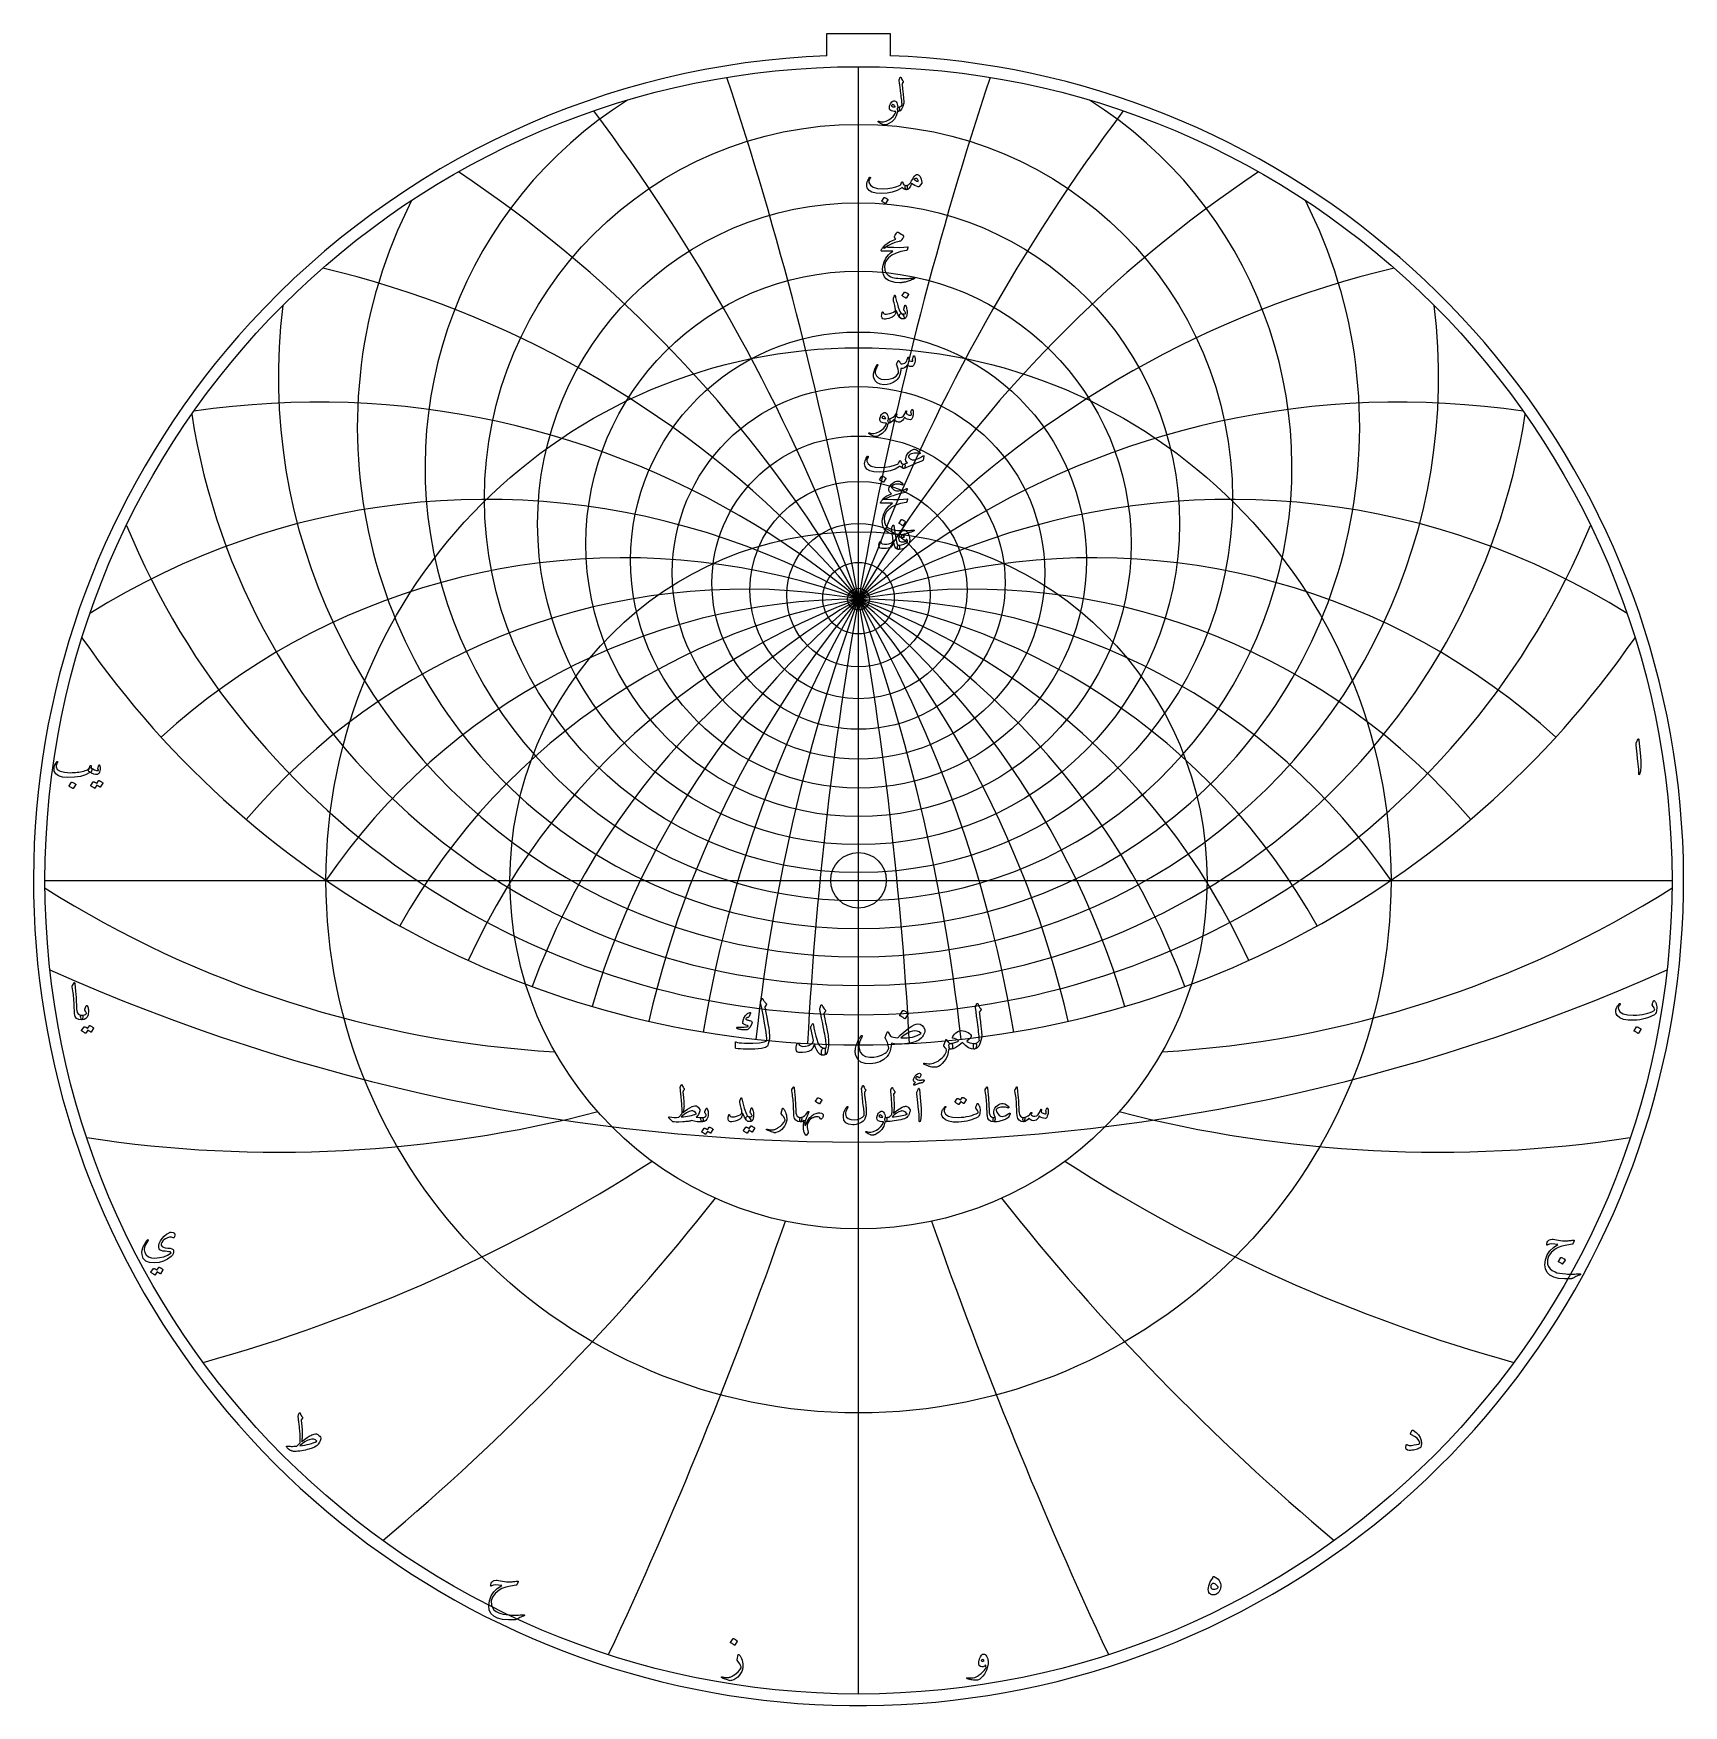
# Model space of a CAD drawing. Header units: millimetres. Extents: x -62 to 62, y -62 to 63.
import ezdxf

# ---------------------------------------------------------------- set-up
doc = ezdxf.new("R2010")
doc.units = ezdxf.units.MM
for name, color, linetype in [('CUT_INNER', 6, 'Continuous'), ('CUT_OUTER', 1, 'Continuous'), ('ENGRAVE', 7, 'Continuous'), ('ENGRAVE_FINE', 8, 'Continuous'), ('TEXT', 5, 'Continuous')]:
    doc.layers.add(name, color=color, linetype=linetype)

msp = doc.modelspace()

# ---------------------------------------------------------------- linework, layer by layer
at = {"layer": 'CUT_INNER'}
msp.add_circle((0, 0), 2.075, dxfattribs=at)
at = {"layer": 'CUT_OUTER'}
for points in [[(-2.3625, 63.2325), (2.3625, 63.2325), (2.3625, 61.567)], [(-2.3625, 61.567), (-2.3625, 63.2325)]]:
    msp.add_lwpolyline(points, dxfattribs=at)
for centre, radius, start, end in [((-0.0002, -0.0002), 61.6124, 137.460696, 87.802279), ((-0.0008, 0.0012), 61.6111, 92.196778, 137.461198)]:
    msp.add_arc(centre, radius, start, end, dxfattribs=at)
at = {"layer": 'ENGRAVE'}
for points in [[(0, -60.75), (0, 60.75)], [(-60.75, 0), (60.75, 0)], [(0, -60.75), (0, -26.0306)]]:
    msp.add_lwpolyline(points, dxfattribs=at)
for centre, radius in [((0, 0), 60.75), ((0, 28.5102), 27.9318), ((0, 26.6295), 23.965), ((0, 25.1217), 20.3564), ((0, 23.9164), 17.0238), ((0, 0), 39.7663), ((0, 22.963), 13.904), ((0, 22.2245), 10.9468), ((0, 21.6742), 8.1109), ((0, 21.2935), 5.3613), ((0, 0), 26.0306), ((0, 21.0698), 2.6671), ((0, 20.996), 0.81)]:
    msp.add_circle(centre, radius, dxfattribs=at)
for centre, radius, start, end in [((0, 30.8624), 32.3669, 122.205857, 57.794143), ((0, 33.8275), 37.4232, 153.093423, 26.906577), ((0, 37.6139), 43.3207, 172.966193, 7.033807), ((0, 42.5406), 50.3905, 188.833037, 351.166963), ((0, 49.1191), 59.1569, 202.475566, 337.524434), ((0, -27.1606), 48.1566, 34.333333, 145.666667), ((0, -27.1606), 48.1566, 34.333333, 145.666667), ((0, 58.2224), 70.5068, 214.671368, 325.328632), ((-17.9982, 67.1703), 80.1071, 237.747702, 266.659739), ((17.9982, 67.1703), 80.1071, 273.340261, 302.252298), ((-43.2961, 74.9911), 95.2868, 261.346752, 284.476382), ((43.2961, 74.9911), 95.2868, 255.523618, 278.653248), ((-81.3973, 81.3973), 121.7883, 285.454698, 302.80192), ((81.3973, 81.3973), 121.7883, 237.19808, 254.545302), ((-149.219, 86.1517), 176.8327, 310.0136, 321.578415), ((149.219, 86.1517), 176.8327, 218.421585, 229.9864), ((-332.4407, 89.0772), 346.4577, 334.914191, 340.696598), ((332.4407, 89.0772), 346.4577, 199.303402, 205.085809)]:
    msp.add_arc(centre, radius, start, end, dxfattribs=at)
at = {"layer": 'ENGRAVE_FINE'}
for centre, radius, start, end in [((-273.1098, -27.1606), 277.3229, 3.096255, 18.307363), ((-273.1098, -27.1606), 277.3229, 3.096255, 18.307363), ((273.1098, -27.1606), 277.3229, 161.692637, 176.903745), ((273.1098, -27.1606), 277.3229, 161.692637, 176.903745), ((-132.3092, -27.1606), 140.8005, 6.235632, 36.933893), ((-132.3092, -27.1606), 140.8005, 6.235632, 36.933893), ((132.3092, -27.1606), 140.8005, 143.066107, 173.764368), ((132.3092, -27.1606), 140.8005, 143.066107, 173.764368), ((-83.4097, -27.1606), 96.3132, 9.463552, 56.22739), ((-83.4097, -27.1606), 96.3132, 9.463552, 56.22739), ((83.4097, -27.1606), 96.3132, 123.77261, 170.536448), ((83.4097, -27.1606), 96.3132, 123.77261, 170.536448), ((-57.3908, -27.1606), 74.9184, 12.830287, 76.585484), ((-57.3908, -27.1606), 74.9184, 12.830287, 76.585484), ((57.3908, -27.1606), 74.9184, 103.414516, 167.169713), ((57.3908, -27.1606), 74.9184, 103.414516, 167.169713), ((-40.4082, -27.1606), 62.864, 16.394039, 98.443657), ((-40.4082, -27.1606), 62.864, 16.394039, 98.443657), ((40.4082, -27.1606), 62.864, 81.556343, 163.605961), ((40.4082, -27.1606), 62.864, 81.556343, 163.605961), ((-27.8032, -27.1606), 55.6065, 20.224948, 122.146986), ((-27.8032, -27.1606), 55.6065, 20.224948, 122.146986), ((27.8032, -27.1606), 55.6065, 57.853014, 159.775052), ((27.8032, -27.1606), 55.6065, 57.853014, 159.775052), ((-17.5276, -27.1606), 51.2472, 24.410561, 132.388221), ((-17.5276, -27.1606), 51.2472, 24.410561, 132.388221), ((17.5276, -27.1606), 51.2472, 47.611779, 155.589439), ((17.5276, -27.1606), 51.2472, 47.611779, 155.589439), ((-8.4913, -27.1606), 48.8995, 29.063608, 139.577659), ((-8.4913, -27.1606), 48.8995, 29.063608, 139.577659), ((8.4913, -27.1606), 48.8995, 40.422341, 150.936392), ((8.4913, -27.1606), 48.8995, 40.422341, 150.936392), ((0, 128.7811), 148.3198, 245.977512, 294.022488)]:
    msp.add_arc(centre, radius, start, end, dxfattribs=at)
at = {"layer": 'TEXT'}
for points in [[(3.0359, 59.7785), (3.0601, 59.8371), (3.079, 59.8836), (3.0925, 59.9179), (3.1005, 59.9402), (3.1068, 59.9543), (3.1149, 59.9644), (3.1248, 59.9705), (3.1365, 59.9725), (3.1497, 59.9702), (3.1607, 59.9635), (3.1695, 59.9523), (3.176, 59.9366), (3.2058, 59.8595), (3.2416, 59.7902), (3.2831, 59.7284), (3.3305, 59.6743), (3.3437, 59.657), (3.3475, 59.6375), (3.3419, 59.6157), (3.3269, 59.5917), (3.2478, 59.4803), (3.2532, 59.4304), (3.2586, 59.3815), (3.264, 59.3334), (3.2694, 59.2863), (3.2748, 59.24), (3.2802, 59.1947), (3.2856, 59.1502), (3.291, 59.1066), (3.3406, 58.7033), (3.3709, 58.3881), (3.3819, 58.1608), (3.3736, 58.0216), (3.3058, 57.769), (3.2173, 57.5824), (3.1082, 57.4618), (2.9784, 57.4073), (2.9748, 57.4073), (2.9712, 57.4073), (2.9676, 57.4073), (2.964, 57.4073), (2.9427, 57.4275), (2.929, 57.4737), (2.9229, 57.546), (2.9245, 57.6444), (2.9279, 57.6808), (2.938, 57.7073), (2.9548, 57.7239), (2.9784, 57.7306), (3.0695, 57.7488), (3.1454, 57.7818), (3.2061, 57.8296), (3.2514, 57.8923), (3.2484, 57.9675), (3.2429, 58.0531), (3.2349, 58.1489), (3.2245, 58.2552), (3.2118, 58.3712), (3.1971, 58.4968), (3.1804, 58.6317), (3.1616, 58.7761), (3.1443, 58.918), (3.1284, 59.0456), (3.1138, 59.1587), (3.1005, 59.2575), (3.0891, 59.342), (3.0799, 59.412), (3.0729, 59.4677), (3.0682, 59.509), (3.0323, 59.7138), (3.0312, 59.734), (3.0314, 59.7515), (3.0329, 59.7664), (3.0359, 59.7785)], [(2.9065, 57.3677), (2.8223, 57.072), (2.6811, 56.8243), (2.4828, 56.6247), (2.2275, 56.4732), (2.1918, 56.4578), (2.1565, 56.444), (2.1217, 56.4317), (2.0874, 56.4211), (2.0537, 56.4122), (2.0209, 56.4053), (1.989, 56.4005), (1.958, 56.3977), (1.8808, 56.4087), (1.7784, 56.4489), (1.6509, 56.5183), (1.4982, 56.6169), (1.4818, 56.631), (1.4721, 56.6447), (1.4692, 56.658), (1.473, 56.6708), (1.4816, 56.6806), (1.4928, 56.6851), (1.5067, 56.6842), (1.5233, 56.6779), (1.6821, 56.6265), (1.8601, 56.6267), (2.0575, 56.6786), (2.2742, 56.7821), (2.4511, 56.9023), (2.5976, 57.0435), (2.7134, 57.2058), (2.7987, 57.3893), (2.7981, 57.3958), (2.7961, 57.401), (2.7927, 57.4048), (2.788, 57.4073), (2.6642, 57.4145), (2.5589, 57.4288), (2.472, 57.4504), (2.4035, 57.4791), (2.3506, 57.5236), (2.3173, 57.5851), (2.3038, 57.6637), (2.3101, 57.7594), (2.3122, 57.772), (2.3146, 57.785), (2.3175, 57.7981), (2.3209, 57.8115), (2.3247, 57.8253), (2.329, 57.8397), (2.3337, 57.8549), (2.3389, 57.8707), (2.3811, 57.9733), (2.4323, 58.0585), (2.4925, 58.126), (2.5616, 58.1761), (2.6324, 58.2035), (2.6973, 58.2031), (2.7563, 58.1748), (2.8095, 58.1186), (2.856, 58.0405), (2.8913, 57.9498), (2.9153, 57.8465), (2.9281, 57.7306), (2.9352, 57.7307), (2.942, 57.7311), (2.9486, 57.7316), (2.955, 57.7324), (2.9614, 57.7332), (2.9681, 57.7338), (2.9749, 57.7341), (2.982, 57.7342), (3.0062, 57.729), (3.0251, 57.7135), (3.0386, 57.6877), (3.0466, 57.6516), (3.05, 57.6118), (3.0493, 57.5716), (3.0446, 57.531), (3.0359, 57.4899), (3.0244, 57.4537), (3.0116, 57.4279), (2.9975, 57.4124), (2.982, 57.4073), (2.9137, 57.4073), (2.9133, 57.4008), (2.9119, 57.392), (2.9097, 57.381), (2.9065, 57.3677)], [(2.7341, 57.7701), (2.6964, 57.8359), (2.655, 57.8824), (2.6101, 57.9096), (2.5616, 57.9174), (2.5327, 57.9098), (2.5068, 57.8977), (2.4842, 57.8811), (2.4646, 57.86), (2.4583, 57.8487), (2.4574, 57.8366), (2.4619, 57.8236), (2.4718, 57.8097), (2.5089, 57.7771), (2.5625, 57.7549), (2.6328, 57.743), (2.7197, 57.7414), (2.7287, 57.7432), (2.7341, 57.7486), (2.7359, 57.7576), (2.7341, 57.7701)], [(0.8191, 52.4723), (0.8319, 52.4862), (0.8452, 52.4921), (0.8589, 52.4898), (0.873, 52.4795), (0.8838, 52.466), (0.8874, 52.4508), (0.8838, 52.4337), (0.873, 52.4148), (0.8182, 52.3299), (0.7832, 52.2514), (0.7679, 52.1791), (0.7724, 52.113), (0.8849, 51.8961), (1.1039, 51.7448), (1.4292, 51.659), (1.861, 51.6388), (2.1815, 51.6624), (2.4889, 51.7115), (2.7833, 51.7863), (3.0646, 51.8867), (3.1142, 51.9161), (3.1553, 51.9612), (3.1879, 52.0221), (3.2119, 52.0987), (3.22, 52.1204), (3.2335, 52.1355), (3.2523, 52.1438), (3.2766, 52.1454), (3.2939, 52.138), (3.3062, 52.1229), (3.3136, 52.1002), (3.3161, 52.0699), (3.3329, 51.9949), (3.3799, 51.9388), (3.4569, 51.9015), (3.564, 51.8831), (3.6026, 51.8746), (3.6287, 51.8526), (3.6421, 51.8171), (3.643, 51.7681), (3.63, 51.677), (3.6125, 51.6118), (3.5905, 51.5728), (3.564, 51.5598), (3.4852, 51.5701), (3.4104, 51.6011), (3.3397, 51.6527), (3.273, 51.725), (3.2674, 51.7279), (3.2577, 51.7259), (3.244, 51.719), (3.2263, 51.7071), (2.8913, 51.5184), (2.5257, 51.3837), (2.1296, 51.3029), (1.703, 51.2759), (1.3087, 51.3029), (1.0024, 51.3837), (0.7841, 51.5184), (0.6539, 51.7071), (0.6242, 51.8124), (0.6144, 51.9199), (0.6242, 52.0297), (0.6539, 52.1418), (0.6938, 52.246), (0.7347, 52.3358), (0.7765, 52.4112), (0.8191, 52.4723)], [(4.3975, 52.7022), (4.51, 52.6623), (4.6032, 52.5496), (4.6771, 52.3641), (4.7316, 52.1058), (4.7337, 52.0872), (4.7325, 52.0708), (4.7283, 52.0567), (4.7209, 52.0448), (4.5233, 51.7969), (4.5096, 51.7818), (4.4936, 51.7726), (4.4754, 51.7693), (4.455, 51.7717), (4.3207, 51.8175), (4.1945, 51.8759), (4.0764, 51.9469), (3.9664, 52.0304), (3.8777, 51.8245), (3.7805, 51.6774), (3.6747, 51.5892), (3.5604, 51.5598), (3.5476, 51.5645), (3.5344, 51.5786), (3.5207, 51.6022), (3.5065, 51.6352), (3.4847, 51.7169), (3.4769, 51.7825), (3.4829, 51.8319), (3.5029, 51.8651), (3.5146, 51.873), (3.5281, 51.8786), (3.5433, 51.882), (3.5604, 51.8831), (3.6421, 51.897), (3.7221, 51.9352), (3.8002, 51.9976), (3.8766, 52.0843), (3.91, 52.1346), (3.9601, 52.2172), (4.0268, 52.3322), (4.1101, 52.4795), (4.1752, 52.5769), (4.2448, 52.6466), (4.3189, 52.6883), (4.3975, 52.7022)], [(4.1388, 52.3502), (4.2062, 52.294), (4.2825, 52.2478), (4.3679, 52.2114), (4.4622, 52.1849), (4.457, 52.2556), (4.4379, 52.3133), (4.4049, 52.358), (4.358, 52.3897), (4.3039, 52.4061), (4.2493, 52.4049), (4.1943, 52.3863), (4.1388, 52.3502)], [(1.9077, 50.9813), (1.9122, 50.9858), (1.9185, 50.9885), (1.9266, 50.9894), (1.9365, 50.9885), (2.0063, 50.9602), (2.0721, 50.9256), (2.1339, 50.8848), (2.1916, 50.8376), (2.1972, 50.8304), (2.1997, 50.8232), (2.199, 50.8161), (2.1952, 50.8089), (2.0263, 50.5358), (2.02, 50.5293), (2.0119, 50.5277), (2.0021, 50.5311), (1.9904, 50.5394), (1.9803, 50.5466), (1.9643, 50.5574), (1.9426, 50.5717), (1.9149, 50.5897), (1.881, 50.6113), (1.8404, 50.6364), (1.793, 50.6652), (1.7389, 50.6975), (1.7317, 50.7029), (1.7281, 50.7083), (1.7281, 50.7137), (1.7317, 50.719)], [(3.0323, 47.6972), (2.7184, 47.6152), (2.4413, 47.5094), (2.201, 47.3799), (1.9976, 47.2265), (1.9664, 47.2029), (1.9374, 47.1897), (1.9107, 47.1868), (1.8862, 47.1942), (1.8577, 47.2281), (1.8619, 47.2759), (1.899, 47.3377), (1.9688, 47.4133), (2.1339, 47.5503), (2.3236, 47.6738), (2.538, 47.7838), (2.7772, 47.8804), (2.7089, 47.981), (2.6961, 48.0061), (2.6901, 48.0313), (2.6907, 48.0564), (2.6981, 48.0816), (2.7464, 48.1775), (2.7907, 48.2567), (2.8309, 48.3194), (2.867, 48.3654), (2.8901, 48.3872), (2.9128, 48.3986), (2.935, 48.3998), (2.9568, 48.3906), (3.0832, 48.3192), (3.1895, 48.2522), (3.2755, 48.1898), (3.3413, 48.1319), (3.354, 48.1132), (3.3601, 48.0897), (3.3594, 48.0612), (3.352, 48.0277), (3.3289, 47.9754), (3.2918, 47.9118), (3.2409, 47.8371), (3.176, 47.7511), (3.1589, 47.7383), (3.1293, 47.725), (3.0871, 47.7113), (3.0323, 47.6972)], [(2.1844, 47.2804), (2.6454, 47.2642), (3.044, 47.2624), (3.3801, 47.275), (3.6538, 47.302), (3.6622, 47.303), (3.6695, 47.3024), (3.6757, 47.3003), (3.6808, 47.2966), (3.6845, 47.2915), (3.6866, 47.2853), (3.6872, 47.278), (3.6862, 47.2696), (3.6791, 47.2368), (3.6722, 47.2068), (3.6656, 47.1794), (3.6592, 47.1547), (3.653, 47.1327), (3.6471, 47.1133), (3.6414, 47.0967), (3.6359, 47.0828), (3.6242, 47.0606), (3.6107, 47.0442), (3.5954, 47.0336), (3.5784, 47.0289), (3.1634, 46.9537), (2.8023, 46.8358), (2.4952, 46.6753), (2.2419, 46.472), (2.1139, 46.3259), (2.0209, 46.1711), (1.963, 46.0079), (1.9401, 45.8361), (1.9621, 45.5664), (2.0497, 45.3466), (2.2028, 45.1766), (2.4215, 45.0565), (2.5349, 45.0201), (2.6595, 44.99), (2.7954, 44.9662), (2.9425, 44.9487), (3.1005, 44.9373), (3.2694, 44.9316), (3.449, 44.9319), (3.6394, 44.9379), (3.7071, 44.9418), (3.7737, 44.946), (3.8392, 44.9507), (3.9035, 44.9559), (3.9663, 44.9615), (4.027, 44.9676), (4.0857, 44.9741), (4.1424, 44.981), (4.1597, 44.9819), (4.1721, 44.9775), (4.1795, 44.9676), (4.182, 44.9523), (4.1806, 44.9346), (4.1766, 44.9209), (4.1698, 44.9112), (4.1604, 44.9056), (4.0589, 44.8627), (3.9628, 44.8239), (3.8721, 44.7891), (3.7868, 44.7583), (3.707, 44.7314), (3.6332, 44.708), (3.5651, 44.6882), (3.5029, 44.6721), (3.4444, 44.6602), (3.3875, 44.6496), (3.3322, 44.6404), (3.2784, 44.6326), (3.2259, 44.6265), (3.1746, 44.6227), (3.1245, 44.6211), (3.0754, 44.6218), (2.7404, 44.6478), (2.461, 44.7044), (2.2374, 44.7915), (2.0694, 44.9092), (1.9461, 45.0563), (1.8601, 45.228), (1.8114, 45.4245), (1.8, 45.6457), (1.8352, 45.9201), (1.9194, 46.1864), (2.0526, 46.4446), (2.2347, 46.6948), (2.3059, 46.7705), (2.3865, 46.843), (2.4765, 46.9124), (2.576, 46.9786), (1.7066, 46.9858), (1.6857, 46.9948), (1.6769, 47.0109), (1.6803, 47.0343), (1.6958, 47.0648), (1.725, 47.1093), (1.7515, 47.1493), (1.7753, 47.1847), (1.7964, 47.2157), (1.8148, 47.242), (1.8305, 47.2633), (1.8435, 47.2797), (1.8539, 47.2912), (1.8772, 47.2932), (1.9401, 47.2921), (2.0425, 47.2878), (2.1844, 47.2804)], [(2.7538, 43.6084), (2.7745, 43.5142), (2.7969, 43.4185), (2.8212, 43.3211), (2.8472, 43.2222), (2.8751, 43.1213), (2.9047, 43.0179), (2.9362, 42.912), (2.9694, 42.8037), (3.0365, 42.6087), (3.0978, 42.4623), (3.1533, 42.3644), (3.2029, 42.315), (3.2463, 42.2856), (3.2901, 42.2441), (3.3343, 42.1904), (3.379, 42.1246), (3.4212, 42.0431), (3.4329, 41.9818), (3.414, 41.9407), (3.3646, 41.9198), (3.205, 41.936), (3.0637, 42.042), (2.9409, 42.2378), (2.8365, 42.5234), (2.8342, 42.5281), (2.8311, 42.5315), (2.827, 42.5335), (2.8221, 42.5342), (2.8185, 42.5335), (2.8149, 42.5315), (2.8113, 42.5281), (2.8077, 42.5234), (2.7976, 42.4772), (2.7853, 42.4282), (2.7707, 42.3766), (2.7538, 42.3222), (2.7354, 42.2708), (2.7161, 42.2279), (2.6959, 42.1936), (2.6748, 42.1677), (2.5989, 42.1015), (2.5041, 42.0429), (2.3905, 41.9919), (2.258, 41.9486), (2.1233, 41.9165), (2.0065, 41.9028), (1.9077, 41.9075), (1.8269, 41.9306), (1.7577, 41.9886), (1.7263, 42.0905), (1.7326, 42.2364), (1.7766, 42.4264), (1.7809, 42.4327), (1.7865, 42.4372), (1.7935, 42.4399), (1.8018, 42.4408), (1.8116, 42.4397), (1.8197, 42.4363), (1.826, 42.4307), (1.8305, 42.4228), (1.8476, 42.3831), (1.8664, 42.3501), (1.8871, 42.3238), (1.9095, 42.3043), (1.9796, 42.2782), (2.0748, 42.2719), (2.1952, 42.2854), (2.3407, 42.3186), (2.4958, 42.3685), (2.6164, 42.4246), (2.7024, 42.487), (2.7538, 42.5558), (2.7624, 42.6254), (2.7484, 42.7444), (2.7121, 42.9128), (2.6532, 43.1306), (2.6249, 43.2453), (2.6083, 43.3381), (2.6034, 43.4088), (2.6101, 43.4575), (2.6784, 43.6515), (2.6858, 43.672), (2.6937, 43.6866), (2.702, 43.6953), (2.7107, 43.6982), (2.7215, 43.6926), (2.7323, 43.6758), (2.7431, 43.6477), (2.7538, 43.6084)], [(3.4472, 43.9174), (3.4517, 43.9219), (3.458, 43.9246), (3.4661, 43.9255), (3.476, 43.9246), (3.5458, 43.8963), (3.6116, 43.8617), (3.6734, 43.8208), (3.7311, 43.7737), (3.7367, 43.7665), (3.7391, 43.7593), (3.7385, 43.7521), (3.7347, 43.745), (3.5658, 43.4719), (3.5595, 43.4654), (3.5514, 43.4638), (3.5415, 43.4672), (3.5299, 43.4755), (3.5198, 43.4827), (3.5038, 43.4935), (3.482, 43.5078), (3.4544, 43.5258), (3.4205, 43.5474), (3.3799, 43.5725), (3.3325, 43.6012), (3.2784, 43.6336), (3.2712, 43.639), (3.2676, 43.6444), (3.2676, 43.6497), (3.2712, 43.6551)], [(3.4796, 42.448), (3.4585, 42.4832), (3.4383, 42.5135), (3.4189, 42.5389), (3.4005, 42.5593), (3.3873, 42.5769), (3.3799, 42.5971), (3.3783, 42.62), (3.3826, 42.6456), (3.458, 42.9186), (3.4686, 42.9424), (3.4823, 42.9492), (3.4991, 42.9388), (3.5191, 42.9114), (3.5492, 42.8533), (3.5748, 42.783), (3.5959, 42.7006), (3.6125, 42.6061), (3.6222, 42.5153), (3.626, 42.4264), (3.624, 42.3393), (3.6161, 42.254), (3.6033, 42.1796), (3.5865, 42.1147), (3.5656, 42.0593), (3.5406, 42.0133), (3.5099, 41.9791), (3.4679, 41.9522), (3.4147, 41.9324), (3.3502, 41.9198), (3.2842, 41.9174), (3.2227, 41.9279), (3.1657, 41.9515), (3.1131, 41.9881), (3.0725, 42.0346), (3.0511, 42.0878), (3.0491, 42.1478), (3.0664, 42.2144), (3.094, 42.269), (3.1266, 42.3034), (3.1641, 42.3175), (3.2065, 42.3114), (3.3044, 42.2879), (3.3898, 42.2854), (3.4625, 42.304), (3.5227, 42.3438), (3.524, 42.3543), (3.5173, 42.3752), (3.5025, 42.4064), (3.4796, 42.448)], [(4.0993, 39.1364), (4.1056, 39.1521), (4.1137, 39.1634), (4.1236, 39.1701), (4.1352, 39.1723), (4.1503, 39.1705), (4.1631, 39.1652), (4.1736, 39.1562), (4.182, 39.1436), (4.2024, 39.0987), (4.217, 39.043), (4.2257, 38.9765), (4.2287, 38.8993), (4.2208, 38.7731), (4.1972, 38.6532), (4.1579, 38.5396), (4.1029, 38.4322), (4.084, 38.4064), (4.0634, 38.3864), (4.0409, 38.3723), (4.0167, 38.364), (3.9289, 38.3584), (3.8344, 38.3739), (3.7331, 38.4105), (3.6251, 38.4682), (3.5341, 38.3435), (3.4266, 38.2607), (3.3024, 38.2196), (3.1616, 38.2203), (3.157, 38.1445), (3.1504, 38.0716), (3.1417, 38.0017), (3.1311, 37.9346), (3.1184, 37.8701), (3.1037, 37.8076), (3.087, 37.747), (3.0682, 37.6885), (3.0246, 37.583), (2.9658, 37.4856), (2.8917, 37.3962), (2.8023, 37.3149), (2.5933, 37.1757), (2.3721, 37.0778), (2.1388, 37.0212), (1.8934, 37.0059), (1.617, 37.0434), (1.3985, 37.1415), (1.2379, 37.3003), (1.1353, 37.5197), (1.1214, 37.5987), (1.1191, 37.6921), (1.1286, 37.7999), (1.1497, 37.9221), (1.1836, 38.0559), (1.2314, 38.1951), (1.2932, 38.3397), (1.3688, 38.4897), (1.3749, 38.4992), (1.3823, 38.5059), (1.3911, 38.5099), (1.4012, 38.5113), (1.4113, 38.5104), (1.42, 38.5077), (1.4274, 38.5032), (1.4335, 38.4969), (1.4375, 38.4877), (1.4389, 38.478), (1.4375, 38.4679), (1.4335, 38.4574), (1.3374, 38.2578), (1.2754, 38.0936), (1.2476, 37.965), (1.2539, 37.8718), (1.3446, 37.6663), (1.4874, 37.517), (1.6823, 37.4238), (1.9293, 37.3868), (2.2747, 37.4088), (2.567, 37.4963), (2.8064, 37.6495), (2.9928, 37.8682), (2.9921, 38.0123), (2.9685, 38.1646), (2.922, 38.3249), (2.8526, 38.4933), (2.8439, 38.5104), (2.8392, 38.5256), (2.8385, 38.5391), (2.8419, 38.5508), (2.8612, 38.5909), (2.8796, 38.6285), (2.8971, 38.6636), (2.9137, 38.6963), (2.9294, 38.7261), (2.9443, 38.7524), (2.9582, 38.7755), (2.9712, 38.7951), (2.9786, 38.8034), (2.9865, 38.8068), (2.9948, 38.8052), (3.0035, 38.7987), (3.008, 38.7938), (3.0143, 38.7861), (3.0224, 38.7758), (3.0323, 38.7628), (3.0435, 38.7471), (3.0556, 38.7286), (3.0687, 38.7075), (3.0826, 38.6837), (3.1109, 38.6379), (3.1347, 38.6047), (3.154, 38.584), (3.1688, 38.5759), (3.2622, 38.5681), (3.3556, 38.584), (3.449, 38.6238), (3.5424, 38.6873), (3.5764, 38.7295), (3.6098, 38.7987), (3.6428, 38.8948), (3.6754, 39.0179), (3.6785, 39.0295), (3.6844, 39.0394), (3.6929, 39.0475), (3.7041, 39.0538), (3.7147, 39.0578), (3.7248, 39.0592), (3.7344, 39.0578), (3.7436, 39.0538), (3.7573, 39.0313), (3.7625, 38.9891), (3.7591, 38.9271), (3.7472, 38.8454), (3.8198, 38.8009), (3.8972, 38.7718), (3.9796, 38.7578), (4.067, 38.7592), (4.0659, 38.7854), (4.0625, 38.8068), (4.0569, 38.8232), (4.049, 38.8346), (4.04, 38.8454), (4.0346, 38.8562), (4.0329, 38.867), (4.0346, 38.8777)], [(4.0149, 35.1604), (4.0227, 35.1658), (4.032, 35.164), (4.0425, 35.155), (4.0544, 35.1389), (4.0672, 35.1115), (4.0769, 35.0724), (4.0834, 35.0217), (4.0867, 34.9592), (4.0879, 34.8883), (4.084, 34.8191), (4.0753, 34.7518), (4.0616, 34.6862), (4.0216, 34.5586), (3.9772, 34.467), (3.9282, 34.4113), (3.8748, 34.3916), (3.7484, 34.399), (3.6314, 34.432), (3.5238, 34.4906), (3.4257, 34.5748), (3.3583, 34.4421), (3.2784, 34.3386), (3.1859, 34.2643), (3.0808, 34.2191), (2.9705, 34.2093), (2.8589, 34.2371), (2.746, 34.3027), (2.6317, 34.406), (2.5392, 34.2881), (2.4485, 34.2039), (2.3595, 34.1533), (2.2724, 34.1365), (2.2549, 34.1464), (2.2383, 34.176), (2.2226, 34.2254), (2.2077, 34.2946), (2.2024, 34.3628), (2.2113, 34.4131), (2.2347, 34.4455), (2.2724, 34.4598), (2.4381, 34.4973), (2.5832, 34.5703), (2.7076, 34.6788), (2.8113, 34.8227), (2.8169, 34.8306), (2.823, 34.8362), (2.8295, 34.8396), (2.8365, 34.8407), (2.845, 34.8398), (2.8526, 34.8371), (2.8594, 34.8326), (2.8652, 34.8263), (2.8686, 34.807), (2.8607, 34.7742), (2.8416, 34.728), (2.8113, 34.6682), (2.8511, 34.6222), (2.9128, 34.5883), (2.9966, 34.5665), (3.1023, 34.5569), (3.2341, 34.5845), (3.3493, 34.6745), (3.4479, 34.827), (3.5299, 35.0419), (3.5339, 35.0529), (3.5389, 35.0607), (3.5447, 35.0654), (3.5514, 35.067), (3.5615, 35.0661), (3.5703, 35.0634), (3.5777, 35.0589), (3.5838, 35.0527), (3.5883, 35.0437), (3.5909, 35.0347), (3.5918, 35.0257), (3.5909, 35.0167), (3.555, 34.8658), (3.597, 34.8286), (3.6475, 34.7958), (3.7066, 34.7675), (3.7742, 34.7437), (3.84, 34.7282), (3.89, 34.7248), (3.9244, 34.7336), (3.943, 34.7545), (3.9491, 34.7863), (3.9457, 34.8317), (3.9329, 34.8905), (3.9107, 34.9628), (3.9145, 34.9833), (3.9332, 35.023), (3.9666, 35.0821), (4.0149, 35.1604)], [(2.2006, 34.097), (2.1163, 33.8013), (1.9751, 33.5536), (1.7768, 33.354), (1.5215, 33.2024), (1.4858, 33.187), (1.4506, 33.1732), (1.4158, 33.161), (1.3814, 33.1503), (1.3477, 33.1414), (1.3149, 33.1346), (1.2831, 33.1297), (1.2521, 33.1269), (1.1748, 33.1379), (1.0724, 33.1781), (0.9449, 33.2475), (0.7922, 33.3461), (0.7758, 33.3602), (0.7662, 33.3739), (0.7632, 33.3872), (0.7671, 33.4), (0.7756, 33.4099), (0.7868, 33.4144), (0.8007, 33.4135), (0.8173, 33.4072), (0.9761, 33.3558), (1.1542, 33.356), (1.3515, 33.4078), (1.5682, 33.5114), (1.7452, 33.6315), (1.8916, 33.7727), (2.0074, 33.9351), (2.0928, 34.1185), (2.0921, 34.125), (2.0901, 34.1302), (2.0867, 34.134), (2.082, 34.1365), (1.9583, 34.1437), (1.853, 34.1581), (1.7661, 34.1796), (1.6976, 34.2084), (1.6446, 34.2528), (1.6113, 34.3143), (1.5979, 34.3929), (1.6042, 34.4886), (1.6062, 34.5013), (1.6087, 34.5142), (1.6116, 34.5273), (1.6149, 34.5407), (1.6188, 34.5545), (1.623, 34.569), (1.6277, 34.5841), (1.6329, 34.6), (1.6751, 34.7026), (1.7263, 34.7877), (1.7865, 34.8553), (1.8557, 34.9053), (1.9264, 34.9327), (1.9913, 34.9323), (2.0503, 34.904), (2.1036, 34.8479), (2.15, 34.7697), (2.1853, 34.679), (2.2093, 34.5757), (2.2221, 34.4598), (2.2292, 34.46), (2.236, 34.4603), (2.2427, 34.4609), (2.2491, 34.4616), (2.2555, 34.4624), (2.2621, 34.463), (2.2689, 34.4633), (2.276, 34.4634), (2.3003, 34.4583), (2.3191, 34.4428), (2.3326, 34.417), (2.3407, 34.3808), (2.344, 34.3411), (2.3434, 34.3009), (2.3387, 34.2602), (2.3299, 34.2191), (2.3184, 34.183), (2.3056, 34.1572), (2.2915, 34.1417), (2.276, 34.1365), (2.2077, 34.1365), (2.2073, 34.13), (2.2059, 34.1212), (2.2037, 34.1102), (2.2006, 34.097)], [(2.0281, 34.4994), (1.9904, 34.5652), (1.9491, 34.6116), (1.9042, 34.6388), (1.8557, 34.6467), (1.8267, 34.639), (1.8009, 34.6269), (1.7782, 34.6103), (1.7586, 34.5892), (1.7524, 34.578), (1.7515, 34.5658), (1.756, 34.5528), (1.7658, 34.5389), (1.8029, 34.5063), (1.8565, 34.4841), (1.9268, 34.4722), (2.0137, 34.4706), (2.0227, 34.4724), (2.0281, 34.4778), (2.0299, 34.4868), (2.0281, 34.4994)], [(0.6611, 31.6629), (0.6739, 31.6768), (0.6871, 31.6827), (0.7008, 31.6804), (0.715, 31.6701), (0.7257, 31.6566), (0.7293, 31.6413), (0.7257, 31.6243), (0.715, 31.6054), (0.6602, 31.5205), (0.6251, 31.4419), (0.6099, 31.3696), (0.6144, 31.3036), (0.7269, 31.0867), (0.9458, 30.9354), (1.2712, 30.8496), (1.703, 30.8294), (2.0234, 30.853), (2.3308, 30.9021), (2.6252, 30.9769), (2.9065, 31.0773), (2.9562, 31.1067), (2.9972, 31.1518), (3.0298, 31.2127), (3.0538, 31.2893), (3.0619, 31.311), (3.0754, 31.3261), (3.0942, 31.3344), (3.1185, 31.336), (3.1358, 31.3286), (3.1481, 31.3135), (3.1556, 31.2908), (3.158, 31.2605), (3.1749, 31.1855), (3.2218, 31.1294), (3.2988, 31.0921), (3.4059, 31.0737), (3.4445, 31.0652), (3.4706, 31.0432), (3.4841, 31.0077), (3.485, 30.9587), (3.4719, 30.8676), (3.4544, 30.8024), (3.4324, 30.7634), (3.4059, 30.7503), (3.3271, 30.7607), (3.2523, 30.7917), (3.1816, 30.8433), (3.1149, 30.9156), (3.1093, 30.9185), (3.0996, 30.9165), (3.0859, 30.9095), (3.0682, 30.8976), (2.7332, 30.709), (2.3676, 30.5743), (1.9715, 30.4935), (1.5449, 30.4665), (1.1506, 30.4935), (0.8443, 30.5743), (0.626, 30.709), (0.4958, 30.8976), (0.4662, 31.003), (0.4563, 31.1105), (0.4662, 31.2203), (0.4958, 31.3324), (0.5358, 31.4366), (0.5766, 31.5264), (0.6184, 31.6018), (0.6611, 31.6629)], [(4.8897, 31.6521), (4.8179, 31.3647), (4.8098, 31.3508), (4.7963, 31.3378), (4.7774, 31.3256), (4.7532, 31.3144), (4.6994, 31.2954), (4.6423, 31.2744), (4.5818, 31.2514), (4.5179, 31.2264), (4.4506, 31.1996), (4.38, 31.1711), (4.306, 31.1412), (4.2287, 31.1096), (3.4023, 30.7503), (3.3646, 30.7587), (3.3341, 30.7836), (3.3107, 30.8251), (3.2945, 30.8833), (3.2918, 30.945), (3.3089, 30.9973), (3.3457, 31.0402), (3.4023, 31.0737), (3.4094, 31.0769), (3.4234, 31.0831), (3.4444, 31.0922), (3.4724, 31.1042), (3.5071, 31.1189), (3.5483, 31.1361), (3.596, 31.1558), (3.6502, 31.1779), (3.5804, 31.2495), (3.5362, 31.3279), (3.5175, 31.413), (3.5245, 31.5048), (3.5936, 31.7233), (3.7113, 31.9081), (3.8775, 32.0592), (4.0921, 32.1767), (4.1391, 32.1877), (4.1936, 32.1847), (4.2558, 32.1679), (4.3257, 32.1371), (4.3982, 32.0952), (4.4649, 32.0482), (4.5257, 31.9964), (4.5807, 31.9395), (4.5962, 31.9187), (4.6032, 31.8991), (4.6016, 31.8809), (4.5915, 31.8641), (4.5763, 31.8511), (4.5592, 31.8443), (4.5403, 31.8439), (4.5197, 31.8497), (4.4121, 31.8836), (4.2978, 31.8991), (4.1768, 31.8962), (4.049, 31.8749), (3.9334, 31.8403), (3.8415, 31.794), (3.7735, 31.7361), (3.7293, 31.6665), (3.7248, 31.6355), (3.7365, 31.6), (3.7643, 31.5601), (3.8083, 31.5156), (3.8586, 31.4752), (3.9089, 31.4437), (3.9592, 31.4213), (4.0095, 31.4078), (4.1602, 31.404), (4.3212, 31.4357), (4.4925, 31.5028), (4.6742, 31.6054), (4.6937, 31.6178), (4.7128, 31.6297), (4.7314, 31.6411), (4.7496, 31.6521), (4.7671, 31.6625), (4.7837, 31.6719), (4.7995, 31.6804), (4.8143, 31.6881), (4.8554, 31.7074), (4.8816, 31.7078), (4.8931, 31.6894), (4.8897, 31.6521)], [(1.7497, 30.1719), (1.7542, 30.1764), (1.7604, 30.1791), (1.7685, 30.18), (1.7784, 30.1791), (1.8482, 30.1508), (1.914, 30.1162), (1.9758, 30.0754), (2.0335, 30.0282), (2.0391, 30.021), (2.0416, 30.0138), (2.0409, 30.0066), (2.0371, 29.9995), (1.8682, 29.7264), (1.8619, 29.7199), (1.8539, 29.7183), (1.844, 29.7217), (1.8323, 29.73), (1.8222, 29.7372), (1.8063, 29.748), (1.7845, 29.7623), (1.7569, 29.7803), (1.7229, 29.8019), (1.6823, 29.827), (1.6349, 29.8558), (1.5808, 29.8881), (1.5736, 29.8935), (1.57, 29.8989), (1.57, 29.9043), (1.5736, 29.9096)], [(3.6448, 29.2439), (3.6478, 29.2185), (3.6314, 29.1712), (3.5957, 29.1018), (3.5406, 29.0104), (3.529, 28.9956), (3.5155, 28.9834), (3.5002, 28.974), (3.4832, 28.9673), (3.2532, 28.9039), (3.0484, 28.8469), (2.8688, 28.7962), (2.7143, 28.7517), (2.585, 28.7138), (2.4808, 28.6825), (2.4017, 28.6581), (2.3479, 28.6403), (1.9131, 28.4463), (1.8826, 28.4441), (1.8592, 28.4481), (1.8431, 28.4584), (1.8341, 28.4751), (1.8339, 28.4811), (1.8368, 28.4885), (1.8429, 28.4973), (1.8521, 28.5074), (1.9405, 28.5905), (2.073, 28.6781), (2.2495, 28.7701), (2.47, 28.8667), (2.4101, 28.9179), (2.3595, 28.9673), (2.3184, 29.0149), (2.2868, 29.0607), (2.2672, 29.1108), (2.2625, 29.1712), (2.2726, 29.2419), (2.2976, 29.3229), (2.338, 29.4074), (2.3946, 29.4918), (2.4673, 29.5762), (2.5562, 29.6607), (2.653, 29.7336), (2.7458, 29.7837), (2.8344, 29.8109), (2.9191, 29.8152), (3.0338, 29.792), (3.1374, 29.7442), (3.2297, 29.6717), (3.3107, 29.5744), (3.3179, 29.5623), (3.3215, 29.5511), (3.3215, 29.5408), (3.3179, 29.5313), (3.31, 29.5226), (3.3008, 29.5179), (3.2903, 29.5172), (3.2784, 29.5205), (3.2255, 29.5374), (3.1746, 29.552), (3.1258, 29.5643), (3.079, 29.5744), (3.0344, 29.5821), (2.9923, 29.587), (2.9527, 29.5893), (2.9155, 29.5888), (2.7608, 29.5706), (2.6308, 29.5268), (2.5255, 29.4575), (2.4449, 29.3625), (2.5306, 29.2495), (2.6263, 29.1658), (2.7318, 29.1112), (2.8472, 29.0858), (3.019, 29.084), (3.2038, 29.111), (3.4017, 29.1667), (3.6125, 29.2511), (3.6213, 29.2533), (3.6296, 29.2529), (3.6374, 29.2497), (3.6448, 29.2439)], [(2.1538, 28.4571), (2.6148, 28.4409), (3.0134, 28.4391), (3.3496, 28.4517), (3.6233, 28.4787), (3.6317, 28.4797), (3.639, 28.4791), (3.6452, 28.477), (3.6502, 28.4733), (3.6539, 28.4682), (3.6561, 28.462), (3.6566, 28.4547), (3.6556, 28.4463), (3.6485, 28.4135), (3.6417, 28.3834), (3.6351, 28.3561), (3.6287, 28.3314), (3.6225, 28.3093), (3.6165, 28.29), (3.6108, 28.2734), (3.6053, 28.2595), (3.5936, 28.2373), (3.5802, 28.2209), (3.5649, 28.2103), (3.5478, 28.2056), (3.1329, 28.1304), (2.7718, 28.0125), (2.4646, 27.8519), (2.2113, 27.6487), (2.0833, 27.5026), (1.9904, 27.3478), (1.9324, 27.1846), (1.9095, 27.0128), (1.9315, 26.7431), (2.0191, 26.5233), (2.1723, 26.3533), (2.391, 26.2332), (2.5044, 26.1968), (2.629, 26.1667), (2.7648, 26.1429), (2.9119, 26.1254), (3.07, 26.114), (3.2389, 26.1083), (3.4185, 26.1086), (3.6089, 26.1146), (3.6766, 26.1184), (3.7432, 26.1227), (3.8086, 26.1274), (3.873, 26.1326), (3.9357, 26.1382), (3.9965, 26.1443), (4.0552, 26.1508), (4.1119, 26.1577), (4.1292, 26.1586), (4.1415, 26.1541), (4.1489, 26.1443), (4.1514, 26.129), (4.1501, 26.1113), (4.146, 26.0976), (4.1393, 26.0879), (4.1299, 26.0823), (4.0284, 26.0394), (3.9323, 26.0006), (3.8415, 25.9658), (3.7562, 25.935), (3.6765, 25.908), (3.6026, 25.8847), (3.5346, 25.8649), (3.4724, 25.8488), (3.4139, 25.8369), (3.357, 25.8263), (3.3016, 25.8171), (3.2478, 25.8092), (3.1954, 25.8032), (3.1441, 25.7994), (3.0939, 25.7978), (3.0448, 25.7985), (2.7098, 25.8245), (2.4305, 25.8811), (2.2068, 25.9682), (2.0389, 26.0859), (1.9156, 26.233), (1.8296, 26.4047), (1.7809, 26.6012), (1.7694, 26.8224), (1.8047, 27.0968), (1.8889, 27.3631), (2.022, 27.6213), (2.2041, 27.8715), (2.2753, 27.9472), (2.3559, 28.0197), (2.446, 28.0891), (2.5455, 28.1553), (1.676, 28.1625), (1.6551, 28.1715), (1.6464, 28.1876), (1.6497, 28.211), (1.6652, 28.2415), (1.6944, 28.286), (1.7209, 28.326), (1.7447, 28.3614), (1.7658, 28.3924), (1.7842, 28.4187), (1.8, 28.44), (1.813, 28.4564), (1.8233, 28.4679), (1.8467, 28.4699), (1.9095, 28.4688), (2.0119, 28.4645), (2.1538, 28.4571)], [(2.9892, 25.0254), (3.0152, 25.0129), (3.0359, 24.9931), (3.0511, 24.9662), (3.061, 24.932), (3.0675, 24.8898), (3.0691, 24.8494), (3.0657, 24.8108), (3.0574, 24.7739), (3.0451, 24.7425), (3.0296, 24.7201), (3.0109, 24.7066), (2.9892, 24.7021), (2.8816, 24.732), (2.7925, 24.8072), (2.7217, 24.9278), (2.6694, 25.0937), (2.6627, 25.1223), (2.6568, 25.1471), (2.6519, 25.1681), (2.6479, 25.1853), (2.6447, 25.1987), (2.6425, 25.2082), (2.6411, 25.2139), (2.6407, 25.2159), (2.6353, 25.2264), (2.6299, 25.2293), (2.6245, 25.2246), (2.6191, 25.2123), (2.558, 25.0744), (2.4898, 24.9662), (2.4143, 24.8876), (2.3317, 24.8386), (2.2118, 24.8009), (2.0712, 24.7775), (1.91, 24.7686), (1.7281, 24.7739), (1.6066, 24.8114), (1.5404, 24.9024), (1.5294, 25.0468), (1.5736, 25.2446), (1.5837, 25.2684), (1.5961, 25.2859), (1.6107, 25.2971), (1.6275, 25.3021), (1.6441, 25.3005), (1.6581, 25.2922), (1.6693, 25.2772), (1.6778, 25.2554), (1.696, 25.2089), (1.7182, 25.1736), (1.7445, 25.1496), (1.7748, 25.1368), (1.9448, 25.1108), (2.1062, 25.1081), (2.2592, 25.1287), (2.4035, 25.1727), (2.4662, 25.2055), (2.5176, 25.25), (2.5578, 25.3061), (2.5868, 25.3739), (2.585, 25.406), (2.576, 25.4808), (2.5598, 25.5983), (2.5365, 25.7584), (2.5246, 25.844), (2.514, 25.9214), (2.5048, 25.9904), (2.497, 26.0512), (2.4902, 26.1032), (2.4844, 26.1459), (2.4794, 26.1795), (2.4754, 26.2039), (2.472, 26.2411), (2.4727, 26.2739), (2.4774, 26.3022), (2.4862, 26.326), (2.5001, 26.3555), (2.5131, 26.383), (2.5252, 26.4085), (2.5365, 26.432), (2.5466, 26.4534), (2.5553, 26.4729), (2.5627, 26.4903), (2.5688, 26.5057), (2.5751, 26.518), (2.5832, 26.5263), (2.5931, 26.5306), (2.6047, 26.5308), (2.6175, 26.5259), (2.6272, 26.5182), (2.6337, 26.5079), (2.6371, 26.4949), (2.659, 26.3111), (2.6815, 26.1369), (2.7048, 25.9725), (2.7287, 25.8176), (2.7531, 25.6725), (2.7776, 25.537), (2.8025, 25.4111), (2.8275, 25.2949), (2.8578, 25.1864), (2.8949, 25.1054), (2.9386, 25.0517), (2.9892, 25.0254)], [(3.2119, 26.9296), (3.2164, 26.9341), (3.2227, 26.9368), (3.2308, 26.9377), (3.2407, 26.9368), (3.3105, 26.9085), (3.3763, 26.8739), (3.438, 26.833), (3.4957, 26.7859), (3.5014, 26.7787), (3.5038, 26.7715), (3.5031, 26.7643), (3.4993, 26.7571), (3.3305, 26.4841), (3.3242, 26.4776), (3.3161, 26.476), (3.3062, 26.4794), (3.2945, 26.4877), (3.2844, 26.4949), (3.2685, 26.5057), (3.2467, 26.52), (3.2191, 26.538), (3.1852, 26.5595), (3.1445, 26.5847), (3.0972, 26.6134), (3.0431, 26.6458), (3.0359, 26.6512), (3.0323, 26.6565), (3.0323, 26.6619), (3.0359, 26.6673)], [(3.4023, 26.1715), (3.427, 26.1679), (3.4544, 26.1572), (3.4845, 26.1392), (3.5173, 26.114), (3.6576, 25.9645), (3.7553, 25.7961), (3.8103, 25.6088), (3.8227, 25.4027), (3.8117, 25.2953), (3.7894, 25.1997), (3.756, 25.1157), (3.7113, 25.0434), (3.5665, 24.8941), (3.3978, 24.7874), (3.2054, 24.7234), (2.9892, 24.7021), (2.9674, 24.7073), (2.9487, 24.7228), (2.9332, 24.7486), (2.9209, 24.7847), (2.9163, 24.8047), (2.9133, 24.8251), (2.9118, 24.846), (2.9119, 24.8674), (2.9132, 24.8885), (2.9151, 24.9087), (2.9176, 24.928), (2.9209, 24.9464), (2.9306, 24.9783), (2.9452, 25.0021), (2.9647, 25.0178), (2.9892, 25.0254), (3.1998, 25.0537), (3.3826, 25.1063), (3.5375, 25.1831), (3.6646, 25.2841), (3.6585, 25.3346), (3.6511, 25.3748), (3.6424, 25.4047), (3.6323, 25.4242), (3.6201, 25.4411), (3.6089, 25.4521), (3.5986, 25.4572), (3.5891, 25.4566), (3.5826, 25.4543), (3.5775, 25.4512), (3.5737, 25.4471), (3.5712, 25.4422), (3.5366, 25.3712), (3.4939, 25.3165), (3.4432, 25.2778), (3.3844, 25.2554), (3.2135, 25.2421), (3.096, 25.2886), (3.032, 25.3948), (3.0215, 25.5608), (3.0359, 25.656), (3.0646, 25.7548), (3.1077, 25.8572), (3.1652, 25.9631), (3.2258, 26.0543), (3.2856, 26.1194), (3.3444, 26.1585), (3.4023, 26.1715)], [(3.2838, 25.7835), (3.2481, 25.7734), (3.22, 25.7467), (3.1996, 25.7033), (3.1868, 25.6434), (3.187, 25.634), (3.1877, 25.6272), (3.1888, 25.6232), (3.1904, 25.6218), (3.2265, 25.6131), (3.2631, 25.6084), (3.3002, 25.6077), (3.3377, 25.6111), (3.3707, 25.618), (3.3978, 25.6281), (3.4192, 25.6414), (3.4347, 25.6578), (3.3942, 25.7155), (3.3556, 25.7557), (3.3188, 25.7783), (3.2838, 25.7835)], [(58.1745, 10.458), (58.2111, 10.5289), (58.2406, 10.5538), (58.2629, 10.5327), (58.278, 10.4657), (58.3661, 9.5268), (58.4186, 8.9505), (58.4303, 8.4901), (58.4013, 8.1457), (58.3316, 7.9172), (58.3189, 7.8985), (58.3077, 7.8885), (58.2979, 7.887), (58.2895, 7.8942), (58.2828, 7.9055), (58.278, 7.9201), (58.2751, 7.938), (58.2741, 7.9594), (58.2741, 8.1253), (58.2665, 8.3014), (58.2511, 8.4875), (58.2282, 8.6837), (58.2231, 8.7349), (58.208, 8.8734), (58.1829, 9.099), (58.1477, 9.4118), (58.0634, 10.1054), (58.0614, 10.1423), (58.0634, 10.1763), (58.0691, 10.2075), (58.0787, 10.2357)], [(-57.3122, 8.3962), (-57.3085, 8.3943), (-57.3051, 8.3924), (-57.3018, 8.3905), (-57.2988, 8.3886), (-57.2958, 8.3864), (-57.2926, 8.3838), (-57.2891, 8.3807), (-57.2854, 8.3771), (-57.2545, 8.3407), (-57.2423, 8.2889), (-57.2488, 8.2219), (-57.2739, 8.1395), (-57.2972, 8.0894), (-57.3209, 8.058), (-57.3451, 8.0453), (-57.3697, 8.0513), (-57.3822, 8.0573), (-57.3927, 8.06), (-57.4013, 8.0592), (-57.408, 8.0552), (-57.7223, 7.8832), (-58.0979, 7.762), (-58.5347, 7.6916), (-59.0329, 7.6719), (-59.4358, 7.7064), (-59.74, 7.7984), (-59.9455, 7.9479), (-60.0523, 8.1548), (-60.0688, 8.2525), (-60.0724, 8.3503), (-60.0631, 8.448), (-60.0408, 8.5457), (-60.0104, 8.6322), (-59.9728, 8.7114), (-59.928, 8.7835), (-59.876, 8.8484), (-59.8662, 8.8566), (-59.8559, 8.8619), (-59.8451, 8.8643), (-59.8339, 8.8638), (-59.8233, 8.8592), (-59.8147, 8.8532), (-59.808, 8.8458), (-59.8032, 8.8369), (-59.8011, 8.8283), (-59.8023, 8.8178), (-59.8068, 8.8053), (-59.8147, 8.791), (-59.8703, 8.7095), (-59.9067, 8.63), (-59.9239, 8.5524), (-59.922, 8.4767), (-59.831, 8.287), (-59.6193, 8.151), (-59.2868, 8.0686), (-58.8336, 8.0398), (-58.7092, 8.0418), (-58.585, 8.0475), (-58.4611, 8.0571), (-58.3374, 8.0705), (-58.2146, 8.0877), (-58.0935, 8.1088), (-57.9741, 8.1337), (-57.8564, 8.1625), (-57.7422, 8.195), (-57.6485, 8.2276), (-57.5755, 8.2602), (-57.523, 8.2928), (-57.5028, 8.31), (-57.4842, 8.3311), (-57.4673, 8.356), (-57.4521, 8.3847), (-57.4379, 8.4168), (-57.4239, 8.4518), (-57.4101, 8.4897), (-57.3966, 8.5304), (-57.3913, 8.5428), (-57.3831, 8.5534), (-57.3721, 8.562), (-57.3582, 8.5687), (-57.3434, 8.5723), (-57.3295, 8.5716), (-57.3166, 8.5665), (-57.3046, 8.5572), (-57.295, 8.5443), (-57.2892, 8.5285), (-57.2873, 8.5098), (-57.2892, 8.4882)], [(-57.4272, 8.0897), (-57.4689, 8.1292), (-57.4904, 8.1788), (-57.4919, 8.2384), (-57.4732, 8.3081), (-57.4327, 8.3706), (-57.3956, 8.4087), (-57.3618, 8.4223), (-57.3314, 8.4116), (-57.1877, 8.3165), (-57.044, 8.2497), (-56.9003, 8.2111), (-56.7566, 8.2008), (-56.7515, 8.2018), (-56.7479, 8.2046), (-56.7458, 8.2094), (-56.7451, 8.2161), (-56.7487, 8.2288), (-56.7594, 8.2477), (-56.7774, 8.2729), (-56.8026, 8.3043), (-56.8073, 8.3138), (-56.8102, 8.3234), (-56.8112, 8.333), (-56.8102, 8.3426), (-56.7182, 8.607), (-56.7139, 8.6171), (-56.7087, 8.6243), (-56.7024, 8.6286), (-56.6952, 8.63), (-56.6881, 8.6288), (-56.6818, 8.6252), (-56.6766, 8.6192), (-56.6723, 8.6108), (-56.6435, 8.5249), (-56.6263, 8.4394), (-56.6205, 8.3543), (-56.6263, 8.2698), (-56.6449, 8.1646), (-56.6703, 8.0791), (-56.7024, 8.0133), (-56.7412, 7.967), (-56.7707, 7.9416), (-56.7978, 7.923), (-56.8224, 7.911), (-56.8447, 7.9057), (-56.9731, 7.9028), (-57.113, 7.9325), (-57.2643, 7.9948), (-57.4272, 8.0897)], [(-58.7647, 7.3309), (-58.7599, 7.3357), (-58.7532, 7.3385), (-58.7445, 7.3395), (-58.734, 7.3385), (-58.6595, 7.3084), (-58.5893, 7.2715), (-58.5235, 7.2279), (-58.4619, 7.1776), (-58.4559, 7.1699), (-58.4533, 7.1623), (-58.454, 7.1546), (-58.4581, 7.1469), (-58.6382, 6.8557), (-58.6449, 6.8487), (-58.6535, 6.847), (-58.6641, 6.8506), (-58.6765, 6.8595), (-58.6873, 6.8672), (-58.7043, 6.8787), (-58.7275, 6.894), (-58.757, 6.9132), (-58.7932, 6.9361), (-58.8365, 6.963), (-58.8871, 6.9936), (-58.9448, 7.0281), (-58.9524, 7.0339), (-58.9563, 7.0396), (-58.9563, 7.0454), (-58.9524, 7.0511)], [(-56.7451, 7.4382), (-56.7403, 7.443), (-56.7336, 7.4458), (-56.7249, 7.4468), (-56.7144, 7.4458), (-56.6767, 7.4317), (-56.6402, 7.4161), (-56.6048, 7.3991), (-56.5707, 7.3807), (-56.5375, 7.3606), (-56.5051, 7.3385), (-56.4733, 7.3146), (-56.4423, 7.2887), (-56.4363, 7.2808), (-56.4337, 7.2724), (-56.4344, 7.2636), (-56.4385, 7.2542), (-56.6224, 6.963), (-56.6275, 6.9591), (-56.6349, 6.9591), (-56.6447, 6.963), (-56.6569, 6.9706), (-56.6653, 6.9777), (-56.679, 6.9874), (-56.6979, 6.9997), (-56.7221, 7.0147), (-56.7518, 7.0326), (-56.7872, 7.0535), (-56.8284, 7.0776), (-56.8754, 7.1048), (-57.021, 6.8787), (-57.0277, 6.8717), (-57.0363, 6.87), (-57.0469, 6.8736), (-57.0593, 6.8825), (-57.0701, 6.8902), (-57.0871, 6.9017), (-57.1103, 6.917), (-57.1398, 6.9361), (-57.176, 6.9591), (-57.2193, 6.986), (-57.2698, 7.0166), (-57.3276, 7.0511), (-57.3336, 7.0569), (-57.3362, 7.0626), (-57.3355, 7.0684), (-57.3314, 7.0741), (-57.1436, 7.3539), (-57.1388, 7.3587), (-57.1321, 7.3615), (-57.1235, 7.3625), (-57.113, 7.3615), (-57.0809, 7.3511), (-57.0497, 7.339), (-57.0196, 7.3252), (-56.9903, 7.3098), (-56.9621, 7.2929), (-56.9348, 7.2748), (-56.9084, 7.2555), (-56.883, 7.2351)], [(-58.5831, -7.6612), (-58.5757, -7.6497), (-58.5688, -7.642), (-58.5623, -7.6382), (-58.5563, -7.6382), (-58.5472, -7.6432), (-58.5391, -7.6583), (-58.5319, -7.6835), (-58.5257, -7.7187), (-58.494, -8.0049), (-58.4682, -8.2696), (-58.4481, -8.5127), (-58.4337, -8.7342), (-58.4245, -8.9237), (-58.416, -9.0935), (-58.4082, -9.2437), (-58.4011, -9.3742), (-58.395, -9.4851), (-58.3901, -9.5764), (-58.3864, -9.648), (-58.3839, -9.7), (-58.3499, -9.8557), (-58.2747, -9.9701), (-58.1582, -10.0434), (-58.0006, -10.0755), (-57.9568, -10.087), (-57.9288, -10.1139), (-57.9166, -10.156), (-57.9202, -10.2135), (-57.9381, -10.304), (-57.9575, -10.3687), (-57.9784, -10.4075), (-58.0006, -10.4204), (-58.2224, -10.3912), (-58.3858, -10.3035), (-58.4907, -10.1574), (-58.5372, -9.9529), (-58.5445, -9.8551), (-58.5511, -9.757), (-58.5569, -9.6587), (-58.5621, -9.5601), (-58.5667, -9.4613), (-58.5712, -9.3622), (-58.5754, -9.263), (-58.5793, -9.1635), (-58.5865, -8.9736), (-58.5966, -8.8027), (-58.6095, -8.6508), (-58.6253, -8.5177), (-58.644, -8.3899), (-58.6655, -8.2538), (-58.69, -8.1092), (-58.7173, -7.9563), (-58.7209, -7.9287), (-58.7202, -7.9036), (-58.7151, -7.8808), (-58.7058, -7.8605)], [(-57.7707, -9.6118), (-57.6634, -9.3742), (-57.6476, -9.3481), (-57.6308, -9.3388), (-57.6131, -9.3462), (-57.5944, -9.3704), (-57.5599, -9.4428), (-57.5331, -9.5184), (-57.5139, -9.5971), (-57.5025, -9.6789), (-57.4989, -9.7643), (-57.5034, -9.8537), (-57.5161, -9.9473), (-57.5369, -10.0449), (-57.6004, -10.2092), (-57.6989, -10.3265), (-57.8323, -10.397), (-58.0006, -10.4204), (-58.02, -10.4082), (-58.0399, -10.3716), (-58.0603, -10.3105), (-58.0811, -10.225), (-58.0871, -10.1792), (-58.0859, -10.1416), (-58.0775, -10.1122), (-58.062, -10.0909), (-58.0495, -10.0827), (-58.0351, -10.0774), (-58.0188, -10.075), (-58.0006, -10.0755), (-57.8945, -10.0722), (-57.8023, -10.0506), (-57.724, -10.0109), (-57.6596, -9.9529), (-57.6567, -9.9483), (-57.6557, -9.9424), (-57.6567, -9.9349), (-57.6596, -9.9261), (-57.6747, -9.8719), (-57.6969, -9.8169), (-57.7264, -9.7608), (-57.763, -9.7038), (-57.775, -9.6822), (-57.7803, -9.6597), (-57.7789, -9.6363), (-57.7707, -9.6118)], [(-7.1424, -8.8587), (-7.1154, -8.9101), (-7.0873, -8.9587), (-7.0579, -9.0047), (-7.0274, -9.048), (-6.9954, -9.0885), (-6.9615, -9.1264), (-6.9259, -9.1616), (-6.8885, -9.1941), (-6.8741, -9.2123), (-6.8693, -9.2336), (-6.8741, -9.2578), (-6.8885, -9.2851), (-6.9747, -9.4288), (-6.9831, -9.4444), (-6.9891, -9.4575), (-6.9927, -9.4683), (-6.9939, -9.4767), (-6.9151, -9.8652), (-6.8466, -10.2162), (-6.7882, -10.5298), (-6.74, -10.806), (-6.7023, -11.0445), (-6.6753, -11.2449), (-6.6591, -11.4073), (-6.6538, -11.5317), (-6.6538, -11.7665), (-6.6579, -11.8409), (-6.6657, -11.9156), (-6.6771, -11.9906), (-6.6921, -12.0659), (-6.7109, -12.1415), (-6.734, -12.2174), (-6.7612, -12.2936), (-6.7927, -12.37), (-6.937, -12.4835), (-7.2549, -12.5605), (-7.7466, -12.6009), (-8.4118, -12.6048), (-8.6196, -12.5976), (-8.8118, -12.5856), (-8.9884, -12.5688), (-9.1495, -12.5473), (-9.1642, -12.541), (-9.1747, -12.5317), (-9.181, -12.5194), (-9.183, -12.5042), (-9.1874, -12.4308), (-9.1908, -12.3641), (-9.1934, -12.3039), (-9.195, -12.2503), (-9.1958, -12.2027), (-9.1956, -12.1605), (-9.1946, -12.1236), (-9.1926, -12.0922), (-9.1905, -12.0745), (-9.1842, -12.0647), (-9.1738, -12.0626), (-9.1591, -12.0683), (-9.0471, -12.1021), (-8.9028, -12.1269), (-8.7262, -12.1428), (-8.5172, -12.1497), (-7.893, -12.1494), (-7.4046, -12.1198), (-7.0523, -12.0608), (-6.8358, -11.9724), (-6.8361, -11.8266), (-6.8657, -11.5617), (-6.9247, -11.1776), (-7.013, -10.6743), (-7.1055, -10.1704), (-7.1771, -9.7893), (-7.2277, -9.5309), (-7.2573, -9.3953), (-7.2666, -9.3581), (-7.2753, -9.3234), (-7.2834, -9.2911), (-7.2909, -9.2611), (-7.2978, -9.2339), (-7.304, -9.2096), (-7.3097, -9.1884), (-7.3148, -9.1701), (-7.3232, -9.1303), (-7.3244, -9.0923), (-7.3184, -9.056), (-7.3052, -9.0216), (-7.2142, -8.8396), (-7.2067, -8.8273), (-7.1987, -8.8192), (-7.19, -8.8153), (-7.1807, -8.8156), (-7.1693, -8.8219), (-7.1591, -8.8312), (-7.1502, -8.8435), (-7.1424, -8.8587)], [(-8.1052, -9.8551), (-8.0962, -9.8563), (-8.0885, -9.8599), (-8.0819, -9.8659), (-8.0765, -9.8743), (-8.0747, -9.8818), (-8.0741, -9.8899), (-8.0747, -9.8985), (-8.0765, -9.9078), (-8.1771, -10.1617), (-8.1894, -10.1875), (-8.2022, -10.2072), (-8.2157, -10.221), (-8.2298, -10.2288), (-8.29, -10.2458), (-8.3411, -10.2683), (-8.3834, -10.2961), (-8.4166, -10.3294), (-8.4232, -10.3467), (-8.4142, -10.3653), (-8.3897, -10.3851), (-8.3495, -10.406), (-8.3227, -10.4153), (-8.295, -10.424), (-8.2665, -10.4321), (-8.237, -10.4395), (-8.2063, -10.4464), (-8.1741, -10.4527), (-8.1404, -10.4584), (-8.1052, -10.4635), (-7.9837, -10.5141), (-7.9447, -10.618), (-7.9885, -10.7752), (-8.1148, -10.9856), (-8.1669, -11.0482), (-8.2178, -11.097), (-8.2675, -11.132), (-8.316, -11.1533), (-8.3693, -11.1644), (-8.4429, -11.1689), (-8.537, -11.1668), (-8.6513, -11.1581), (-8.7097, -11.1524), (-8.7651, -11.1449), (-8.8175, -11.1356), (-8.8669, -11.1246), (-8.9133, -11.1126), (-8.9567, -11.1006), (-8.9971, -11.0886), (-9.0345, -11.0767), (-9.0576, -11.0638), (-9.0741, -11.0491), (-9.0839, -11.0326), (-9.0872, -11.0144), (-9.0842, -10.9955), (-9.0753, -10.982), (-9.0603, -10.974), (-9.0393, -10.9713), (-8.9726, -10.9668), (-8.8968, -10.9629), (-8.8121, -10.9596), (-8.7184, -10.9569), (-8.5435, -10.9518), (-8.407, -10.9413), (-8.3088, -10.9255), (-8.2489, -10.9042), (-8.2412, -10.8985), (-8.237, -10.891), (-8.2364, -10.8818), (-8.2394, -10.8707), (-8.2435, -10.8638), (-8.2513, -10.8575), (-8.2627, -10.8518), (-8.2777, -10.8467), (-8.4166, -10.8132), (-8.4747, -10.7964), (-8.5244, -10.7749), (-8.5657, -10.7485), (-8.5986, -10.7174), (-8.6265, -10.6809), (-8.6429, -10.6431), (-8.648, -10.6042), (-8.6417, -10.5641), (-8.5543, -10.2934), (-8.4358, -10.0851), (-8.2861, -9.939), (-8.1052, -9.8551)], [(-2.8167, -9.3521), (-2.808, -9.3291), (-2.7964, -9.3126), (-2.7817, -9.3027), (-2.764, -9.2994), (-2.7481, -9.3021), (-2.7341, -9.3102), (-2.7218, -9.3237), (-2.7113, -9.3426), (-2.6688, -9.4399), (-2.6179, -9.5258), (-2.5586, -9.6003), (-2.491, -9.6635), (-2.4688, -9.6914), (-2.4598, -9.7222), (-2.464, -9.756), (-2.4814, -9.7929), (-2.4935, -9.812), (-2.5059, -9.8312), (-2.5187, -9.8503), (-2.5317, -9.8695), (-2.5447, -9.8887), (-2.5574, -9.9078), (-2.5699, -9.927), (-2.582, -9.9461), (-2.5793, -9.9925), (-2.5568, -10.1222), (-2.5146, -10.3351), (-2.4526, -10.6312), (-2.4182, -10.7939), (-2.3868, -10.9467), (-2.3583, -11.0897), (-2.3329, -11.2228), (-2.3107, -11.3457), (-2.2922, -11.4581), (-2.2772, -11.56), (-2.2658, -11.6515), (-2.2571, -11.7377), (-2.2503, -11.8239), (-2.2452, -11.9102), (-2.2419, -11.9964), (-2.2404, -12.0829), (-2.2407, -12.17), (-2.2428, -12.2578), (-2.2467, -12.3461), (-2.2799, -12.6422), (-2.3461, -12.8599), (-2.4452, -12.9991), (-2.5772, -13.0599), (-2.6425, -13.0616), (-2.6946, -13.0431), (-2.7335, -13.0042), (-2.7592, -12.9449), (-2.7724, -12.8751), (-2.7736, -12.8048), (-2.7628, -12.7338), (-2.7401, -12.6623), (-2.7095, -12.5961), (-2.6754, -12.5509), (-2.6377, -12.5266), (-2.5964, -12.5233), (-2.5645, -12.5256), (-2.5359, -12.5275), (-2.5106, -12.5292), (-2.4886, -12.5305), (-2.4696, -12.531), (-2.4532, -12.5299), (-2.4396, -12.5274), (-2.4287, -12.5233), (-2.4071, -12.4521), (-2.4, -12.3437), (-2.4071, -12.1982), (-2.4287, -12.0156), (-2.4452, -11.907), (-2.4658, -11.7826), (-2.4907, -11.6424), (-2.5197, -11.4862), (-2.5526, -11.3139), (-2.5892, -11.1252), (-2.6293, -10.9199), (-2.673, -10.6982), (-2.7161, -10.4815), (-2.7544, -10.291), (-2.788, -10.127), (-2.8167, -9.9893), (-2.8404, -9.8779), (-2.8586, -9.7929), (-2.8715, -9.7342), (-2.879, -9.7018), (-2.8853, -9.6596), (-2.885, -9.6144), (-2.8781, -9.5662), (-2.8646, -9.515), (-2.8555, -9.4894), (-2.8472, -9.4653), (-2.8399, -9.4427), (-2.8335, -9.4216), (-2.8279, -9.402), (-2.8233, -9.3839), (-2.8196, -9.3673), (-2.8167, -9.3521)], [(3.3149, -9.7258), (3.3209, -9.7198), (3.3293, -9.7162), (3.3401, -9.715), (3.3532, -9.7162), (3.4463, -9.7539), (3.5341, -9.8), (3.6164, -9.8545), (3.6933, -9.9174), (3.7008, -9.927), (3.7041, -9.9366), (3.7032, -9.9461), (3.6981, -9.9557), (3.473, -10.3198), (3.4646, -10.3285), (3.4538, -10.3306), (3.4406, -10.3261), (3.4251, -10.315), (3.4116, -10.3054), (3.3904, -10.291), (3.3613, -10.2719), (3.3245, -10.2479), (3.2793, -10.2192), (3.2251, -10.1857), (3.1619, -10.1473), (3.0898, -10.1042), (3.0802, -10.097), (3.0754, -10.0899), (3.0754, -10.0827), (3.0802, -10.0755)], [(8.7375, -9.4432), (8.7699, -9.365), (8.795, -9.303), (8.813, -9.2572), (8.8238, -9.2276), (8.8322, -9.2087), (8.8429, -9.1953), (8.8561, -9.1872), (8.8717, -9.1845), (8.8893, -9.1875), (8.904, -9.1965), (8.9157, -9.2114), (8.9244, -9.2324), (8.9642, -9.3351), (9.0118, -9.4276), (9.0672, -9.5099), (9.1304, -9.5821), (9.148, -9.6051), (9.1531, -9.6312), (9.1456, -9.6602), (9.1256, -9.6923), (9.0202, -9.8408), (9.0274, -9.9072), (9.0345, -9.9725), (9.0417, -10.0366), (9.0489, -10.0994), (9.0561, -10.1611), (9.0633, -10.2216), (9.0705, -10.2809), (9.0777, -10.3389), (9.1438, -10.8767), (9.1842, -11.297), (9.1989, -11.6), (9.1878, -11.7856), (9.0974, -12.1224), (8.9795, -12.3712), (8.834, -12.532), (8.6609, -12.6048), (8.6561, -12.6048), (8.6513, -12.6048), (8.6465, -12.6048), (8.6417, -12.6048), (8.6133, -12.5778), (8.595, -12.5162), (8.587, -12.4197), (8.589, -12.2886), (8.5935, -12.2401), (8.607, -12.2048), (8.6295, -12.1826), (8.6609, -12.1736), (8.7825, -12.1494), (8.8837, -12.1054), (8.9645, -12.0416), (9.025, -11.9581), (9.0209, -11.8578), (9.0136, -11.7437), (9.003, -11.6159), (8.989, -11.4743), (8.9721, -11.3195), (8.9525, -11.1521), (8.9302, -10.9722), (8.9052, -10.7797), (8.8822, -10.5904), (8.8609, -10.4204), (8.8414, -10.2695), (8.8238, -10.1378), (8.8085, -10.0252), (8.7962, -9.9318), (8.7869, -9.8575), (8.7807, -9.8024), (8.7328, -9.5294), (8.7313, -9.5024), (8.7316, -9.4791), (8.7337, -9.4593), (8.7375, -9.4432)], [(59.4473, -8.9948), (59.4731, -9.0272), (59.4967, -9.0629), (59.5181, -9.1019), (59.5374, -9.1443), (59.5545, -9.1898), (59.5695, -9.2382), (59.5823, -9.2894), (59.5929, -9.3436), (59.6068, -9.4523), (59.6102, -9.5601), (59.603, -9.6669), (59.5853, -9.7728), (59.5585, -9.8671), (59.524, -9.9433), (59.4818, -10.0013), (59.432, -10.041), (59.2739, -10.1246), (59.1063, -10.1991), (58.929, -10.2645), (58.7422, -10.3208), (58.5458, -10.3675), (58.3398, -10.4041), (58.1242, -10.4307), (57.8991, -10.4473), (57.4771, -10.4429), (57.1307, -10.384), (56.8601, -10.2705), (56.6651, -10.1024), (56.5851, -9.9709), (56.5482, -9.8293), (56.5544, -9.6777), (56.6038, -9.516), (56.6204, -9.4812), (56.6397, -9.4456), (56.6616, -9.4093), (56.6862, -9.3723), (56.7134, -9.3346), (56.7432, -9.2961), (56.7756, -9.257), (56.8107, -9.2171), (56.8225, -9.2058), (56.8347, -9.1989), (56.8474, -9.1963), (56.8605, -9.1979), (56.8694, -9.2013), (56.8768, -9.2075), (56.8828, -9.2166), (56.8874, -9.2286), (56.8895, -9.2399), (56.8883, -9.2506), (56.8838, -9.2609), (56.8759, -9.2708), (56.8431, -9.3098), (56.8136, -9.3503), (56.7875, -9.3922), (56.7647, -9.4355), (56.7492, -9.477), (56.7408, -9.517), (56.7396, -9.5555), (56.7456, -9.5927), (56.8653, -9.8094), (57.0905, -9.9615), (57.421, -10.0489), (57.8569, -10.0717), (58.0966, -10.0625), (58.325, -10.0425), (58.5421, -10.0117), (58.7479, -9.9701), (58.9428, -9.9178), (59.1269, -9.8547), (59.3001, -9.7808), (59.4627, -9.6961), (59.4468, -9.6171), (59.4109, -9.5294), (59.3549, -9.4331), (59.2787, -9.3282), (59.2763, -9.3182), (59.2768, -9.2995), (59.2801, -9.2722), (59.2864, -9.2363), (59.288, -9.2327), (59.2892, -9.2296), (59.29, -9.2269), (59.2902, -9.2248), (59.3027, -9.1759), (59.3209, -9.1213), (59.3448, -9.0609), (59.3745, -8.9948), (59.3877, -8.9747), (59.4042, -8.968), (59.4241, -8.9747), (59.4473, -8.9948)], [(-57.4296, -10.8535), (-57.4248, -10.8487), (-57.4181, -10.8458), (-57.4095, -10.8449), (-57.399, -10.8458), (-57.3613, -10.8599), (-57.3247, -10.8755), (-57.2894, -10.8925), (-57.2553, -10.911), (-57.2221, -10.9311), (-57.1896, -10.9531), (-57.1579, -10.9771), (-57.1269, -11.0029), (-57.1209, -11.0108), (-57.1183, -11.0192), (-57.119, -11.0281), (-57.1231, -11.0374), (-57.307, -11.3287), (-57.312, -11.3325), (-57.3195, -11.3325), (-57.3293, -11.3287), (-57.3415, -11.321), (-57.3499, -11.3139), (-57.3635, -11.3042), (-57.3825, -11.2919), (-57.4066, -11.2769), (-57.4363, -11.2591), (-57.4718, -11.2381), (-57.513, -11.2141), (-57.5599, -11.1869), (-57.7056, -11.413), (-57.7123, -11.4199), (-57.7209, -11.4216), (-57.7314, -11.418), (-57.7439, -11.4092), (-57.7547, -11.4015), (-57.7717, -11.39), (-57.7949, -11.3747), (-57.8244, -11.3555), (-57.8605, -11.3325), (-57.9039, -11.3057), (-57.9544, -11.275), (-58.0121, -11.2405), (-58.0181, -11.2348), (-58.0208, -11.229), (-58.02, -11.2233), (-58.016, -11.2175), (-57.8282, -10.9378), (-57.8234, -10.933), (-57.8167, -10.9301), (-57.8081, -10.9292), (-57.7975, -10.9301), (-57.7654, -10.9405), (-57.7343, -10.9526), (-57.7041, -10.9664), (-57.6749, -10.9819), (-57.6466, -10.9987), (-57.6193, -11.0168), (-57.593, -11.0361), (-57.5676, -11.0566)], [(-2.582, -13.0646), (-2.6787, -13.059), (-2.7628, -13.0419), (-2.8344, -13.0134), (-2.8934, -12.9736), (-3.0026, -12.8536), (-3.1053, -12.6898), (-3.2014, -12.4823), (-3.291, -12.2311), (-3.3529, -12.3916), (-3.4143, -12.5185), (-3.4751, -12.612), (-3.5353, -12.6718), (-3.7221, -12.7715), (-3.9376, -12.8359), (-4.182, -12.8649), (-4.455, -12.8587), (-4.5322, -12.8401), (-4.5915, -12.7988), (-4.6328, -12.7347), (-4.6562, -12.6479), (-4.6625, -12.5458), (-4.6526, -12.4359), (-4.6266, -12.3183), (-4.5843, -12.1928), (-4.576, -12.1757), (-4.5652, -12.1629), (-4.552, -12.1542), (-4.5364, -12.1497), (-4.5167, -12.1503), (-4.5005, -12.1569), (-4.4879, -12.1695), (-4.479, -12.188), (-4.4056, -12.2955), (-4.2957, -12.3641), (-4.1493, -12.3937), (-3.9664, -12.3844), (-3.7125, -12.326), (-3.5257, -12.2371), (-3.4059, -12.1177), (-3.3532, -11.9677), (-3.5496, -11.0288), (-3.5562, -10.9856), (-3.5568, -10.9473), (-3.5514, -10.9138), (-3.54, -10.885), (-3.4586, -10.7413), (-3.4469, -10.7225), (-3.4359, -10.709), (-3.4254, -10.7009), (-3.4155, -10.6982), (-3.402, -10.7054), (-3.3904, -10.7222), (-3.3805, -10.7485), (-3.3724, -10.7844), (-3.3246, -11.0241), (-3.2772, -11.2449), (-3.23, -11.4469), (-3.1832, -11.6299), (-3.1372, -11.7942), (-3.0928, -11.9395), (-3.0498, -12.066), (-3.0083, -12.1736), (-2.932, -12.3123), (-2.8371, -12.4168), (-2.7236, -12.4871), (-2.5916, -12.5233), (-2.5544, -12.5359), (-2.5245, -12.5641), (-2.5017, -12.6078), (-2.4862, -12.667), (-2.482, -12.6983), (-2.479, -12.7299), (-2.4772, -12.7618), (-2.4766, -12.794), (-2.4778, -12.8265), (-2.4814, -12.8593), (-2.4874, -12.8923), (-2.4958, -12.9257), (-2.5155, -12.9865), (-2.5365, -13.0299), (-2.5586, -13.056), (-2.582, -13.0646)], [(4.4358, -10.7222), (4.6029, -10.7467), (4.7448, -10.8252), (4.8616, -10.9575), (4.9532, -11.1437), (4.9634, -11.215), (4.9556, -11.2946), (4.9298, -11.3826), (4.8861, -11.479), (4.8358, -11.5719), (4.7903, -11.6491), (4.7496, -11.7108), (4.7137, -11.7569), (4.5041, -11.9293), (4.2203, -12.0635), (3.8622, -12.1593), (3.4299, -12.2168), (3.1697, -12.2293), (2.9209, -12.2239), (2.6835, -12.2006), (2.4574, -12.1593), (2.4041, -12.5105), (2.3353, -12.7928), (2.2509, -13.0063), (2.1509, -13.1509), (1.8886, -13.3739), (1.5904, -13.5401), (1.2563, -13.6494), (0.8862, -13.7018), (0.4967, -13.6835), (0.1856, -13.5712), (-0.047, -13.3649), (-0.2012, -13.0646), (-0.2144, -13.0181), (-0.2251, -12.9694), (-0.2335, -12.9187), (-0.2395, -12.8658), (-0.2425, -12.8112), (-0.2419, -12.7551), (-0.2377, -12.6974), (-0.2299, -12.6383), (-0.2132, -12.5337), (-0.1916, -12.4305), (-0.1653, -12.3289), (-0.1341, -12.2287), (-0.0985, -12.1304), (-0.0587, -12.0341), (-0.0147, -11.94), (0.0335, -11.8479), (0.0549, -11.8105), (0.076, -11.7748), (0.0969, -11.741), (0.1174, -11.709), (0.1373, -11.6787), (0.1563, -11.6503), (0.1744, -11.6237), (0.1916, -11.5988), (0.2039, -11.5847), (0.2168, -11.576), (0.2302, -11.5728), (0.2443, -11.5749), (0.2593, -11.5805), (0.2707, -11.588), (0.2784, -11.5973), (0.2826, -11.6084), (0.2838, -11.621), (0.2826, -11.6347), (0.279, -11.6497), (0.273, -11.6659), (0.238, -11.7189), (0.2048, -11.7772), (0.1733, -11.841), (0.1437, -11.9102), (0.0814, -12.0871), (0.0431, -12.2539), (0.0287, -12.4105), (0.0383, -12.5569), (0.1278, -12.835), (0.291, -13.0371), (0.5278, -13.1631), (0.8383, -13.2131), (1.1383, -13.1991), (1.4299, -13.1425), (1.7131, -13.0434), (1.988, -12.9018), (2.0709, -12.8428), (2.1425, -12.7712), (2.2027, -12.6871), (2.2515, -12.5904), (2.2571, -12.5769), (2.2598, -12.5605), (2.2595, -12.541), (2.2562, -12.5185), (2.214, -12.3042), (2.1592, -12.1162), (2.0919, -11.9545), (2.0119, -11.8192), (1.9961, -11.7943), (1.9868, -11.7725), (1.9841, -11.7536), (1.988, -11.7377), (2.1365, -11.3449), (2.1577, -11.3153), (2.1784, -11.303), (2.1985, -11.3081), (2.2179, -11.3305), (2.3952, -11.6323), (2.4901, -11.6772), (2.6119, -11.7114), (2.7607, -11.7347), (2.9365, -11.7473), (3.1451, -11.544), (3.3544, -11.3557), (3.5643, -11.1823), (3.7748, -11.024), (3.976, -10.8919), (4.1532, -10.7976), (4.3065, -10.741), (4.4358, -10.7222)], [(4.6706, -11.4311), (4.5236, -11.3192), (4.37, -11.2515), (4.2098, -11.2282), (4.043, -11.2491), (3.8622, -11.3129), (3.655, -11.418), (3.4215, -11.5644), (3.1616, -11.7521), (3.635, -11.7536), (4.0442, -11.7006), (4.3894, -11.5931), (4.6706, -11.4311)], [(8.6609, -12.1736), (8.731, -12.1841), (8.7783, -12.2156), (8.8028, -12.268), (8.8046, -12.3413), (8.7813, -12.4548), (8.7495, -12.5365), (8.7094, -12.5865), (8.6609, -12.6048), (8.4402, -12.5847), (8.219, -12.4958), (7.9971, -12.338), (7.7747, -12.1114), (7.4942, -12.329), (7.2561, -12.4838), (7.0606, -12.5757), (6.9076, -12.6048), (6.857, -12.5934), (6.8154, -12.5593), (6.7828, -12.5024), (6.7591, -12.4227), (6.7523, -12.3174), (6.7747, -12.2407), (6.8265, -12.1928), (6.9076, -12.1736), (6.9814, -12.1665), (7.0543, -12.1545), (7.1264, -12.1377), (7.1975, -12.1162), (7.2677, -12.0895), (7.337, -12.0575), (7.4054, -12.0201), (7.4729, -11.9772), (7.39, -11.9096), (7.2897, -11.8551), (7.172, -11.8138), (7.037, -11.7856), (7.0247, -11.7805), (7.0166, -11.7701), (7.0127, -11.7542), (7.013, -11.7329), (7.0358, -11.6596), (7.0849, -11.5784), (7.1603, -11.4895), (7.2621, -11.3928), (7.4744, -11.2656), (7.6992, -11.2192), (7.9367, -11.2536), (8.1867, -11.3689), (8.2926, -11.4425), (8.3663, -11.515), (8.4076, -11.5862), (8.4166, -11.6563), (8.3902, -11.7317), (8.3256, -11.8144), (8.2226, -11.9042), (8.0813, -12.0012), (8.1822, -12.0766), (8.3124, -12.1305), (8.472, -12.1629), (8.6609, -12.1736)], [(58.1099, -10.9455), (58.1147, -10.9407), (58.1214, -10.9378), (58.13, -10.9368), (58.1405, -10.9378), (58.215, -10.968), (58.2852, -11.0049), (58.3511, -11.0484), (58.4126, -11.0987), (58.4186, -11.1064), (58.4212, -11.1141), (58.4205, -11.1217), (58.4164, -11.1294), (58.2363, -11.4207), (58.2296, -11.4276), (58.221, -11.4293), (58.2105, -11.4257), (58.198, -11.4168), (58.1872, -11.4092), (58.1702, -11.3977), (58.147, -11.3823), (58.1175, -11.3632), (58.0814, -11.3402), (58.038, -11.3133), (57.9875, -11.2827), (57.9297, -11.2482), (57.9221, -11.2425), (57.9183, -11.2367), (57.9183, -11.231), (57.9221, -11.2252)], [(6.3663, -12.3078), (6.5148, -11.9245), (6.5313, -11.894), (6.5472, -11.879), (6.5624, -11.8796), (6.5771, -11.8958), (6.6172, -11.9629), (6.6562, -12.0204), (6.6939, -12.0683), (6.7304, -12.1066), (6.7705, -12.1359), (6.8142, -12.1569), (6.8615, -12.1695), (6.9124, -12.1736), (6.9627, -12.1868), (6.9987, -12.2263), (7.0202, -12.2922), (7.0274, -12.3844), (7.0202, -12.4772), (6.9987, -12.5449), (6.9627, -12.5874), (6.9124, -12.6048), (6.8738, -12.6066), (6.8346, -12.6072), (6.7948, -12.6066), (6.7544, -12.6048), (6.7475, -12.6066), (6.7412, -12.612), (6.7355, -12.6209), (6.7304, -12.6335), (6.7047, -12.8602), (6.6418, -13.0802), (6.5418, -13.2937), (6.4047, -13.5006), (6.2517, -13.6805), (6.1041, -13.8131), (5.9619, -13.8985), (5.825, -13.9365), (5.6963, -13.9464), (5.5783, -13.9473), (5.4711, -13.9392), (5.3747, -13.9221), (5.3276, -13.9089), (5.2771, -13.8934), (5.2234, -13.8754), (5.1664, -13.855), (5.1063, -13.8317), (5.0436, -13.8047), (4.9782, -13.7742), (4.9101, -13.7401), (4.893, -13.7323), (4.8801, -13.7233), (4.8715, -13.7131), (4.867, -13.7018), (4.864, -13.6865), (4.8646, -13.6742), (4.8688, -13.6649), (4.8765, -13.6586), (4.8867, -13.653), (4.8981, -13.6503), (4.9107, -13.6506), (4.9245, -13.6539), (5.0753, -13.6844), (5.2167, -13.6994), (5.3484, -13.6988), (5.4705, -13.6826), (5.5914, -13.6507), (5.7095, -13.6077), (5.8249, -13.5537), (5.9376, -13.4886), (6.0479, -13.4127), (6.1562, -13.3263), (6.2623, -13.2295), (6.3663, -13.1221), (6.4445, -13.0242), (6.5065, -12.9269), (6.5523, -12.8302), (6.5819, -12.7341), (6.5732, -12.667), (6.5376, -12.5904), (6.475, -12.5042), (6.3855, -12.4084), (6.3699, -12.3877), (6.3615, -12.3641), (6.3604, -12.3374), (6.3663, -12.3078)], [(4.7748, -15.1077), (4.7279, -15.1165), (4.6845, -15.1248), (4.6444, -15.1326), (4.6077, -15.14), (4.5746, -15.1472), (4.5453, -15.1544), (4.5198, -15.1616), (4.4981, -15.1688), (4.4761, -15.177), (4.4496, -15.1872), (4.4186, -15.1994), (4.3831, -15.2137), (4.3432, -15.2302), (4.2987, -15.2492), (4.2498, -15.2706), (4.1963, -15.2945), (4.1745, -15.3017), (4.1559, -15.3017), (4.1404, -15.2945), (4.1281, -15.2802), (4.1207, -15.2449), (4.1415, -15.2038), (4.1907, -15.1569), (4.2682, -15.1041), (4.2089, -15.0704), (4.164, -15.0341), (4.1334, -14.995), (4.1173, -14.9532), (4.1141, -14.8744), (4.1334, -14.7889), (4.1752, -14.6966), (4.2394, -14.5975), (4.316, -14.5088), (4.3948, -14.4475), (4.4759, -14.4136), (4.5592, -14.4071), (4.6057, -14.4188), (4.6373, -14.4431), (4.6542, -14.4799), (4.6562, -14.5293), (4.6481, -14.5827), (4.6346, -14.6317), (4.6158, -14.6761), (4.5915, -14.7161), (4.5673, -14.7442), (4.5448, -14.7565), (4.5242, -14.7532), (4.5053, -14.7341), (4.4837, -14.7056), (4.4586, -14.6847), (4.4299, -14.6714), (4.3975, -14.6658), (4.3636, -14.6658), (4.3337, -14.673), (4.3079, -14.6874), (4.2861, -14.7089), (4.2702, -14.735), (4.2655, -14.7592), (4.272, -14.7817), (4.2897, -14.8023), (4.3562, -14.8515), (4.437, -14.8877), (4.5322, -14.9108), (4.6418, -14.9209), (4.6514, -14.9206), (4.662, -14.9195), (4.6738, -14.9179), (4.6867, -14.9155), (4.7008, -14.9127), (4.7159, -14.9097), (4.7322, -14.9064), (4.7496, -14.9029), (4.7685, -14.8994), (4.7855, -14.8962), (4.8008, -14.8932), (4.8143, -14.8904), (4.8262, -14.888), (4.8367, -14.8863), (4.8459, -14.8853), (4.8538, -14.885), (4.8686, -14.8865), (4.8807, -14.8913), (4.8902, -14.8991), (4.8969, -14.9101), (4.9012, -14.9207), (4.9032, -14.9308), (4.903, -14.9404), (4.9005, -14.9496), (4.8657, -15.0148), (4.8331, -15.0628), (4.8028, -15.0938), (4.7748, -15.1077)], [(-12.4704, -17.9388), (-12.5198, -17.9559), (-12.5782, -17.9711), (-12.6456, -17.9846), (-12.7219, -17.9963), (-12.8072, -18.0066), (-12.9015, -18.016), (-13.0048, -18.0246), (-13.1171, -18.0322), (-13.4072, -18.0448), (-13.6273, -18.0466), (-13.7773, -18.0376), (-13.8572, -18.0178), (-13.9378, -17.9628), (-14.0144, -17.8912), (-14.0869, -17.8029), (-14.1554, -17.6981), (-14.1624, -17.6812), (-14.1617, -17.6702), (-14.1534, -17.6651), (-14.1374, -17.6657), (-13.9499, -17.6922), (-13.7683, -17.7035), (-13.5925, -17.6994), (-13.4225, -17.6801), (-13.1818, -17.4214), (-13.1774, -17.3541), (-13.175, -17.2777), (-13.1747, -17.1924), (-13.1764, -17.0981), (-13.1799, -16.9953), (-13.1849, -16.8843), (-13.1915, -16.7653), (-13.1997, -16.6382), (-13.2092, -16.5063), (-13.2195, -16.3764), (-13.2307, -16.2485), (-13.2428, -16.1227), (-13.2559, -15.9991), (-13.2698, -15.8779), (-13.2846, -15.7592), (-13.3003, -15.643), (-13.3255, -15.4742), (-13.3146, -15.4443), (-13.3035, -15.4158), (-13.2921, -15.3886), (-13.2806, -15.3628), (-13.269, -15.3383), (-13.2577, -15.3152), (-13.2466, -15.2934), (-13.2357, -15.273), (-13.2296, -15.2651), (-13.2222, -15.2595), (-13.2134, -15.2561), (-13.2033, -15.255), (-13.1914, -15.2577), (-13.1809, -15.2658), (-13.1717, -15.2793), (-13.1638, -15.2981), (-13.1339, -15.3754), (-13.1018, -15.4418), (-13.0675, -15.4975), (-13.0309, -15.5424), (-13.014, -15.5642), (-13.0066, -15.5864), (-13.0086, -15.6091), (-13.0201, -15.6323), (-13.0884, -15.7221), (-13.0989, -15.7371), (-13.1054, -15.7535), (-13.1079, -15.7712), (-13.1063, -15.7903), (-13.0693, -16.2017), (-13.0443, -16.5197), (-13.0315, -16.7442), (-13.0309, -16.8753), (-13.0337, -16.9189), (-13.0385, -16.967), (-13.0454, -17.0195), (-13.0542, -17.0765), (-13.0647, -17.1381), (-13.0762, -17.2041), (-13.0889, -17.2746), (-13.1027, -17.3496), (-12.9341, -17.2135), (-12.7623, -17.0927), (-12.5874, -16.9872), (-12.4093, -16.8969), (-12.315, -16.8585), (-12.2333, -16.8367), (-12.1641, -16.8316), (-12.1075, -16.843), (-12.0355, -16.8807), (-11.9701, -16.9364), (-11.9115, -17.0101), (-11.8596, -17.1017), (-11.8525, -17.123), (-11.8489, -17.1475), (-11.8489, -17.1751), (-11.8525, -17.2059), (-11.8897, -17.3509), (-11.9477, -17.4771), (-12.0263, -17.5845), (-12.1255, -17.6729), (-11.993, -17.6936), (-11.8758, -17.7053), (-11.7739, -17.708), (-11.6872, -17.7017), (-11.6641, -17.703), (-11.645, -17.7142), (-11.6299, -17.7354), (-11.6189, -17.7663), (-11.6073, -17.8299), (-11.6046, -17.884), (-11.6108, -17.9287), (-11.6261, -17.9639), (-11.6448, -17.9907), (-11.6611, -18.0098), (-11.6753, -18.0212), (-11.6872, -18.025), (-11.8682, -18.0304), (-12.059, -18.0178), (-12.2598, -17.9873), (-12.4704, -17.9388)], [(-4.861, -15.4382), (-4.854, -15.4275), (-4.8475, -15.4203), (-4.8414, -15.4167), (-4.8358, -15.4167), (-4.8273, -15.4214), (-4.8197, -15.4356), (-4.8129, -15.4591), (-4.8071, -15.4921), (-4.7774, -15.7605), (-4.7532, -16.0086), (-4.7343, -16.2365), (-4.7209, -16.4442), (-4.7122, -16.6218), (-4.7042, -16.781), (-4.6969, -16.9218), (-4.6903, -17.0442), (-4.6846, -17.1482), (-4.68, -17.2337), (-4.6765, -17.3009), (-4.6742, -17.3496), (-4.6423, -17.4955), (-4.5718, -17.6029), (-4.4626, -17.6716), (-4.3149, -17.7017), (-4.2738, -17.7125), (-4.2475, -17.7376), (-4.2361, -17.7771), (-4.2394, -17.831), (-4.2563, -17.9159), (-4.2745, -17.9765), (-4.294, -18.0129), (-4.3149, -18.025), (-4.5228, -17.9976), (-4.676, -17.9154), (-4.7743, -17.7785), (-4.8179, -17.5867), (-4.8247, -17.495), (-4.8309, -17.403), (-4.8364, -17.3109), (-4.8412, -17.2185), (-4.8456, -17.1258), (-4.8498, -17.033), (-4.8537, -16.9399), (-4.8574, -16.8466), (-4.8641, -16.6686), (-4.8736, -16.5084), (-4.8857, -16.366), (-4.9005, -16.2412), (-4.918, -16.1214), (-4.9382, -15.9938), (-4.9611, -15.8583), (-4.9867, -15.7149), (-4.9901, -15.6891), (-4.9894, -15.6655), (-4.9847, -15.6442), (-4.9759, -15.6251)], [(-3.0323, -16.2358), (-3.0278, -16.2313), (-3.0215, -16.2287), (-3.0134, -16.2278), (-3.0035, -16.2287), (-2.9337, -16.2569), (-2.8679, -16.2915), (-2.8062, -16.3324), (-2.7484, -16.3795), (-2.7428, -16.3867), (-2.7404, -16.3939), (-2.741, -16.4011), (-2.7449, -16.4083), (-2.9137, -16.6813), (-2.92, -16.6878), (-2.9281, -16.6894), (-2.938, -16.6861), (-2.9496, -16.6777), (-2.9597, -16.6706), (-2.9757, -16.6598), (-2.9975, -16.6454), (-3.0251, -16.6274), (-3.059, -16.6059), (-3.0996, -16.5807), (-3.147, -16.552), (-3.2011, -16.5197), (-3.2083, -16.5143), (-3.2119, -16.5089), (-3.2119, -16.5035), (-3.2083, -16.4981)], [(0.3054, -15.352), (0.3117, -15.341), (0.3198, -15.3332), (0.3296, -15.3284), (0.3413, -15.3269), (0.353, -15.3289), (0.3629, -15.335), (0.371, -15.3451), (0.3772, -15.3592), (0.4107, -15.4416), (0.4464, -15.5128), (0.4843, -15.5728), (0.5245, -15.6215), (0.5364, -15.639), (0.5398, -15.6592), (0.5346, -15.6821), (0.5209, -15.7077), (0.5122, -15.7201), (0.5039, -15.732), (0.496, -15.7434), (0.4886, -15.7544), (0.4817, -15.7647), (0.4751, -15.7742), (0.4691, -15.7827), (0.4635, -15.7903), (0.454, -15.8043), (0.4473, -15.8209), (0.4433, -15.8402), (0.4419, -15.8622), (0.4462, -15.9243), (0.4518, -15.992), (0.4587, -16.0653), (0.4671, -16.1442), (0.4765, -16.2288), (0.4868, -16.3189), (0.498, -16.4147), (0.5102, -16.5161), (0.5238, -16.6172), (0.5358, -16.7123), (0.5462, -16.8014), (0.5551, -16.8843), (0.5626, -16.9615), (0.569, -17.033), (0.5743, -17.0989), (0.5784, -17.1592), (0.5831, -17.3377), (0.5686, -17.5068), (0.5346, -17.6664), (0.4814, -17.8166), (0.4296, -17.9049), (0.3494, -17.9864), (0.2409, -18.0612), (0.1042, -18.1292), (-0.044, -18.1856), (-0.1832, -18.2253), (-0.3135, -18.2484), (-0.4347, -18.255), (-0.7383, -18.2132), (-0.9557, -18.0987), (-1.0868, -17.9114), (-1.1317, -17.6514), (-1.116, -17.4576), (-1.0652, -17.2679), (-0.9795, -17.0822), (-0.8587, -16.9005), (-0.8495, -16.8899), (-0.8398, -16.8834), (-0.8297, -16.881), (-0.8191, -16.8825), (-0.8079, -16.8868), (-0.7994, -16.8924), (-0.7935, -16.8994), (-0.7904, -16.9077), (-0.7882, -16.92), (-0.7886, -16.9319), (-0.7918, -16.9434), (-0.7976, -16.9544), (-0.88, -17.1149), (-0.9368, -17.2517), (-0.968, -17.3646), (-0.9736, -17.4538), (-0.9137, -17.6458), (-0.7841, -17.7798), (-0.5849, -17.8559), (-0.3162, -17.8741), (-0.0739, -17.8479), (0.132, -17.787), (0.3016, -17.6916), (0.4347, -17.5616), (0.4319, -17.4988), (0.4271, -17.4255), (0.4202, -17.3416), (0.4114, -17.2472), (0.4003, -17.142), (0.3867, -17.0258), (0.3706, -16.8986), (0.3521, -16.7604), (0.3346, -16.6178), (0.318, -16.4774), (0.3022, -16.3394), (0.2874, -16.2035), (0.2737, -16.0699), (0.2614, -15.9385), (0.2504, -15.8094), (0.2407, -15.6826), (0.2263, -15.5604), (0.227, -15.5465), (0.229, -15.5335), (0.2324, -15.5213), (0.2371, -15.5101)], [(2.497, -15.4814), (2.5055, -15.4722), (2.5131, -15.4661), (2.5199, -15.4632), (2.5257, -15.4634), (2.5327, -15.4665), (2.5392, -15.4724), (2.5452, -15.4809), (2.5508, -15.4921), (2.5736, -15.5406), (2.5953, -15.5855), (2.6159, -15.6269), (2.6353, -15.6646), (2.6538, -15.6983), (2.6717, -15.7275), (2.6888, -15.7522), (2.7053, -15.7724), (2.7175, -15.789), (2.7215, -15.8065), (2.7175, -15.8249), (2.7053, -15.8442), (2.6335, -15.934), (2.6243, -15.9495), (2.6182, -15.9673), (2.6153, -15.9873), (2.6155, -16.0095), (2.6272, -16.179), (2.6371, -16.3283), (2.6452, -16.4575), (2.6514, -16.5664), (2.6562, -16.6553), (2.6595, -16.7244), (2.6615, -16.7738), (2.6622, -16.8035), (2.6614, -16.8911), (2.6591, -16.9741), (2.6551, -17.0527), (2.6496, -17.1268), (2.6428, -17.1964), (2.6348, -17.2616), (2.6257, -17.3222), (2.6155, -17.3783), (2.8596, -17.1915), (3.0709, -17.0478), (3.2494, -16.9472), (3.3951, -16.8897), (3.46, -16.8744), (3.5182, -16.8682), (3.5696, -16.8709), (3.6143, -16.8825), (3.6774, -16.9153), (3.7373, -16.967), (3.7942, -17.0375), (3.8478, -17.1268), (3.8561, -17.1482), (3.8595, -17.1726), (3.8579, -17.2003), (3.8514, -17.231), (3.8157, -17.3415), (3.7733, -17.4466), (3.7241, -17.5463), (3.6682, -17.6406), (3.6138, -17.7012), (3.5371, -17.7538), (3.4378, -17.7982), (3.3161, -17.8346), (3.1532, -17.8706), (2.9914, -17.9033), (2.8307, -17.9326), (2.6712, -17.9586), (2.513, -17.9809), (2.3564, -17.9994), (2.2013, -18.0141), (2.0479, -18.025), (2.0306, -18.0201), (2.0146, -18.0053), (2, -17.9806), (1.9868, -17.946), (1.9751, -17.9035), (1.9688, -17.8624), (1.9679, -17.8227), (1.9724, -17.7843), (1.9825, -17.7509), (1.9985, -17.7259), (2.0202, -17.7095), (2.0479, -17.7017), (2.0846, -17.6997), (2.1193, -17.6972), (2.1519, -17.6943), (2.1826, -17.6909), (2.2112, -17.6875), (2.2378, -17.6846), (2.2624, -17.6821), (2.285, -17.6801), (2.4862, -17.4861), (2.488, -17.4777), (2.4898, -17.4668), (2.4916, -17.4534), (2.4934, -17.4376), (2.4952, -17.4193), (2.497, -17.3985), (2.4988, -17.3753), (2.5005, -17.3496), (2.5021, -17.3216), (2.5032, -17.2917), (2.5039, -17.2597), (2.5041, -17.2256), (2.5041, -17.1898), (2.5041, -17.1524), (2.5041, -17.1135), (2.5041, -17.0729), (2.5037, -17.0271), (2.5023, -16.9723), (2.5001, -16.9086), (2.497, -16.8358), (2.4929, -16.7545), (2.488, -16.6652), (2.4821, -16.5677), (2.4754, -16.4622), (2.4599, -16.228), (2.4458, -16.0427), (2.433, -15.9064), (2.4215, -15.8191), (2.4123, -15.7629), (2.4062, -15.7203), (2.4033, -15.6911), (2.4035, -15.6754), (2.4144, -15.6457), (2.4255, -15.6179), (2.4369, -15.5918), (2.4485, -15.5676), (2.4602, -15.5447), (2.4723, -15.5227), (2.4845, -15.5016), (2.497, -15.4814)], [(4.4478, -15.6179), (4.4822, -15.5514), (4.5098, -15.5281), (4.5307, -15.5478), (4.5448, -15.6107), (4.6275, -16.4909), (4.6766, -17.0312), (4.6876, -17.4628), (4.6605, -17.7857), (4.5951, -17.9999), (4.5832, -18.0174), (4.5727, -18.0268), (4.5635, -18.0282), (4.5556, -18.0214), (4.5493, -18.0109), (4.5448, -17.9972), (4.5421, -17.9803), (4.5412, -17.9604), (4.5412, -17.8047), (4.534, -17.6397), (4.5197, -17.4652), (4.4981, -17.2813), (4.4934, -17.2333), (4.4793, -17.1035), (4.4557, -16.892), (4.4227, -16.5987), (4.3436, -15.9484), (4.3418, -15.9138), (4.3436, -15.882), (4.349, -15.8528), (4.358, -15.8263)], [(7.7531, -16.2107), (7.7576, -16.2062), (7.7639, -16.2035), (7.772, -16.2026), (7.7819, -16.2035), (7.8172, -16.2167), (7.8515, -16.2313), (7.8846, -16.2473), (7.9166, -16.2646), (7.9477, -16.2834), (7.9781, -16.3041), (8.0079, -16.3266), (8.037, -16.3508), (8.0426, -16.3582), (8.045, -16.3661), (8.0444, -16.3744), (8.0406, -16.3831), (7.8681, -16.6562), (7.8634, -16.6598), (7.8564, -16.6598), (7.8472, -16.6562), (7.8358, -16.649), (7.8279, -16.6424), (7.8151, -16.6333), (7.7974, -16.6217), (7.7747, -16.6077), (7.7468, -16.591), (7.7136, -16.5713), (7.675, -16.5487), (7.631, -16.5233), (7.4945, -16.7352), (7.4882, -16.7417), (7.4801, -16.7433), (7.4702, -16.7399), (7.4585, -16.7316), (7.4484, -16.7244), (7.4325, -16.7137), (7.4107, -16.6993), (7.3831, -16.6813), (7.3492, -16.6598), (7.3085, -16.6346), (7.2612, -16.6059), (7.207, -16.5736), (7.2014, -16.5682), (7.199, -16.5628), (7.1996, -16.5574), (7.2034, -16.552), (7.3795, -16.2897), (7.384, -16.2852), (7.3903, -16.2825), (7.3984, -16.2816), (7.4082, -16.2825), (7.4383, -16.2923), (7.4675, -16.3036), (7.4958, -16.3166), (7.5232, -16.331), (7.5497, -16.3469), (7.5753, -16.3638), (7.6, -16.3819), (7.6238, -16.4011)], [(9.5782, -15.4382), (9.5852, -15.4275), (9.5917, -15.4203), (9.5978, -15.4167), (9.6034, -15.4167), (9.6119, -15.4214), (9.6196, -15.4356), (9.6263, -15.4591), (9.6321, -15.4921), (9.6618, -15.7605), (9.686, -16.0086), (9.7049, -16.2365), (9.7184, -16.4442), (9.727, -16.6218), (9.735, -16.781), (9.7423, -16.9218), (9.7489, -17.0442), (9.7546, -17.1482), (9.7592, -17.2337), (9.7627, -17.3009), (9.7651, -17.3496), (9.797, -17.4955), (9.8675, -17.6029), (9.9766, -17.6716), (10.1243, -17.7017), (10.1654, -17.7125), (10.1917, -17.7376), (10.2032, -17.7771), (10.1998, -17.831), (10.183, -17.9159), (10.1648, -17.9765), (10.1452, -18.0129), (10.1243, -18.025), (9.9164, -17.9976), (9.7633, -17.9154), (9.6649, -17.7785), (9.6214, -17.5867), (9.6145, -17.495), (9.6083, -17.403), (9.6028, -17.3109), (9.598, -17.2185), (9.5936, -17.1258), (9.5895, -17.033), (9.5855, -16.9399), (9.5818, -16.8466), (9.5751, -16.6686), (9.5657, -16.5084), (9.5535, -16.366), (9.5387, -16.2412), (9.5212, -16.1214), (9.501, -15.9938), (9.4781, -15.8583), (9.4525, -15.7149), (9.4491, -15.6891), (9.4498, -15.6655), (9.4545, -15.6442), (9.4633, -15.6251)], [(11.8022, -15.4382), (11.8091, -15.4275), (11.8156, -15.4203), (11.8217, -15.4167), (11.8273, -15.4167), (11.8358, -15.4214), (11.8435, -15.4356), (11.8502, -15.4591), (11.856, -15.4921), (11.8857, -15.7605), (11.9099, -16.0086), (11.9288, -16.2365), (11.9423, -16.4442), (11.9509, -16.6218), (11.9589, -16.781), (11.9662, -16.9218), (11.9728, -17.0442), (11.9785, -17.1482), (11.9831, -17.2337), (11.9866, -17.3009), (11.989, -17.3496), (12.0209, -17.4955), (12.0914, -17.6029), (12.2005, -17.6716), (12.3483, -17.7017), (12.3893, -17.7125), (12.4156, -17.7376), (12.4271, -17.7771), (12.4237, -17.831), (12.4069, -17.9159), (12.3887, -17.9765), (12.3691, -18.0129), (12.3483, -18.025), (12.1403, -17.9976), (11.9872, -17.9154), (11.8888, -17.7785), (11.8453, -17.5867), (11.8384, -17.495), (11.8322, -17.403), (11.8267, -17.3109), (11.8219, -17.2185), (11.8175, -17.1258), (11.8134, -17.033), (11.8095, -16.9399), (11.8058, -16.8466), (11.799, -16.6686), (11.7896, -16.5084), (11.7775, -16.366), (11.7626, -16.2412), (11.7451, -16.1214), (11.7249, -15.9938), (11.702, -15.8583), (11.6764, -15.7149), (11.673, -15.6891), (11.6737, -15.6655), (11.6784, -15.6442), (11.6872, -15.6251)], [(-12.4668, -17.2167), (-12.6453, -17.2609), (-12.8324, -17.3505), (-13.028, -17.4854), (-13.2321, -17.6657), (-13.0683, -17.6525), (-12.911, -17.6343), (-12.7602, -17.6112), (-12.6159, -17.5831), (-12.4784, -17.5503), (-12.3478, -17.5131), (-12.2242, -17.4713), (-12.1075, -17.425), (-12.1812, -17.3217), (-12.2656, -17.2526), (-12.3608, -17.2176), (-12.4668, -17.2167)], [(-11.4752, -17.267), (-11.3746, -17.0442), (-11.3598, -17.0197), (-11.3441, -17.011), (-11.3275, -17.0179), (-11.31, -17.0406), (-11.2776, -17.1085), (-11.2525, -17.1794), (-11.2345, -17.2531), (-11.2237, -17.3298), (-11.2204, -17.4099), (-11.2246, -17.4937), (-11.2365, -17.5814), (-11.2561, -17.6729), (-11.3156, -17.827), (-11.4079, -17.937), (-11.5329, -18.003), (-11.6908, -18.025), (-11.709, -18.0136), (-11.7276, -17.9792), (-11.7467, -17.922), (-11.7662, -17.8418), (-11.7718, -17.7989), (-11.7707, -17.7636), (-11.7629, -17.736), (-11.7483, -17.716), (-11.7366, -17.7084), (-11.7231, -17.7035), (-11.7078, -17.7012), (-11.6908, -17.7017), (-11.5913, -17.6985), (-11.5049, -17.6783), (-11.4314, -17.641), (-11.371, -17.5867), (-11.3683, -17.5824), (-11.3674, -17.5768), (-11.3683, -17.5699), (-11.371, -17.5616), (-11.3852, -17.5108), (-11.4061, -17.4592), (-11.4337, -17.4066), (-11.468, -17.3532), (-11.4793, -17.333), (-11.4842, -17.3119), (-11.4829, -17.2899), (-11.4752, -17.267)], [(-8.7088, -16.3221), (-8.6881, -16.4163), (-8.6657, -16.512), (-8.6414, -16.6094), (-8.6154, -16.7083), (-8.5876, -16.8092), (-8.5579, -16.9126), (-8.5265, -17.0185), (-8.4932, -17.1268), (-8.4261, -17.3217), (-8.3648, -17.4681), (-8.3093, -17.566), (-8.2597, -17.6154), (-8.2164, -17.6449), (-8.1726, -17.6864), (-8.1284, -17.7401), (-8.0837, -17.8059), (-8.0415, -17.8874), (-8.0298, -17.9487), (-8.0486, -17.9898), (-8.098, -18.0107), (-8.2577, -17.9945), (-8.3989, -17.8885), (-8.5218, -17.6927), (-8.6262, -17.4071), (-8.6284, -17.4024), (-8.6316, -17.399), (-8.6356, -17.397), (-8.6405, -17.3963), (-8.6441, -17.397), (-8.6477, -17.399), (-8.6513, -17.4024), (-8.6549, -17.4071), (-8.665, -17.4533), (-8.6774, -17.5023), (-8.692, -17.5539), (-8.7088, -17.6083), (-8.7272, -17.6597), (-8.7465, -17.7026), (-8.7667, -17.7369), (-8.7878, -17.7628), (-8.8637, -17.829), (-8.9585, -17.8876), (-9.0721, -17.9386), (-9.2046, -17.9819), (-9.3393, -18.014), (-9.4561, -18.0277), (-9.5549, -18.023), (-9.6357, -17.9999), (-9.7049, -17.9419), (-9.7363, -17.84), (-9.73, -17.694), (-9.686, -17.5041), (-9.6818, -17.4978), (-9.6762, -17.4933), (-9.6692, -17.4906), (-9.6609, -17.4897), (-9.651, -17.4908), (-9.6429, -17.4942), (-9.6366, -17.4998), (-9.6321, -17.5077), (-9.6151, -17.5474), (-9.5962, -17.5804), (-9.5756, -17.6067), (-9.5531, -17.6262), (-9.483, -17.6523), (-9.3878, -17.6586), (-9.2675, -17.6451), (-9.122, -17.6119), (-8.9668, -17.562), (-8.8462, -17.5059), (-8.7602, -17.4434), (-8.7088, -17.3747), (-8.7003, -17.3051), (-8.7142, -17.1861), (-8.7506, -17.0177), (-8.8094, -16.7999), (-8.8377, -16.6852), (-8.8543, -16.5924), (-8.8593, -16.5217), (-8.8525, -16.473), (-8.7843, -16.2789), (-8.7768, -16.2585), (-8.769, -16.2439), (-8.7607, -16.2352), (-8.7519, -16.2322), (-8.7411, -16.2379), (-8.7304, -16.2547), (-8.7196, -16.2828), (-8.7088, -16.3221)], [(-7.9831, -17.4825), (-8.0042, -17.4473), (-8.0244, -17.4169), (-8.0437, -17.3916), (-8.0621, -17.3711), (-8.0754, -17.3536), (-8.0828, -17.3334), (-8.0843, -17.3105), (-8.0801, -17.2849), (-8.0046, -17.0119), (-7.9941, -16.9881), (-7.9804, -16.9813), (-7.9635, -16.9917), (-7.9436, -17.0191), (-7.9135, -17.0772), (-7.8879, -17.1475), (-7.8668, -17.2299), (-7.8501, -17.3244), (-7.8405, -17.4152), (-7.8367, -17.5041), (-7.8387, -17.5912), (-7.8465, -17.6765), (-7.8593, -17.7509), (-7.8762, -17.8157), (-7.8971, -17.8712), (-7.922, -17.9172), (-7.9528, -17.9514), (-7.9947, -17.9783), (-8.048, -17.9981), (-8.1124, -18.0107), (-8.1784, -18.0131), (-8.24, -18.0026), (-8.297, -17.979), (-8.3495, -17.9424), (-8.3902, -17.8959), (-8.4115, -17.8427), (-8.4135, -17.7827), (-8.3962, -17.716), (-8.3686, -17.6615), (-8.3361, -17.6271), (-8.2986, -17.613), (-8.2561, -17.619), (-8.1582, -17.6426), (-8.0729, -17.6451), (-8.0001, -17.6265), (-7.94, -17.5867), (-7.9386, -17.5762), (-7.9453, -17.5553), (-7.9602, -17.5241), (-7.9831, -17.4825)], [(-5.6873, -17.0226), (-5.6853, -17.0161), (-5.6828, -17.011), (-5.6799, -17.0072), (-5.6765, -17.0047), (-5.6664, -17.0038), (-5.6541, -17.0083), (-5.6395, -17.0182), (-5.6226, -17.0334), (-5.5571, -17.1113), (-5.5005, -17.2014), (-5.4529, -17.3036), (-5.4143, -17.4178), (-5.3842, -17.5409), (-5.3658, -17.6622), (-5.359, -17.7816), (-5.364, -17.8993), (-5.3958, -18.0542), (-5.4484, -18.2029), (-5.5216, -18.3452), (-5.6155, -18.4813), (-5.7277, -18.6046), (-5.8562, -18.7049), (-6.0008, -18.7824), (-6.1616, -18.837), (-6.2047, -18.8462), (-6.2478, -18.8487), (-6.2909, -18.8444), (-6.334, -18.8334), (-6.4334, -18.7987), (-6.5231, -18.7665), (-6.6031, -18.7367), (-6.6735, -18.7094), (-6.734, -18.6846), (-6.7844, -18.6623), (-6.8248, -18.6424), (-6.855, -18.625), (-6.8612, -18.6196), (-6.8657, -18.6142), (-6.8684, -18.6088), (-6.8693, -18.6035), (-6.8686, -18.5965), (-6.8666, -18.59), (-6.8633, -18.5839), (-6.8585, -18.5783), (-6.8525, -18.574), (-6.8451, -18.572), (-6.8363, -18.5722), (-6.8262, -18.5747), (-6.7647, -18.5912), (-6.7059, -18.6048), (-6.6497, -18.6155), (-6.5963, -18.6232), (-6.5451, -18.628), (-6.4957, -18.6299), (-6.4481, -18.6289), (-6.4023, -18.625), (-6.3566, -18.6177), (-6.3093, -18.6066), (-6.2605, -18.5917), (-6.2101, -18.5729), (-6.1581, -18.5501), (-6.1045, -18.5231), (-6.0494, -18.4917), (-5.9927, -18.4562), (-5.8335, -18.3416), (-5.6972, -18.2172), (-5.5838, -18.083), (-5.4933, -17.9388), (-5.4875, -17.9271), (-5.4843, -17.9136), (-5.4839, -17.8984), (-5.4861, -17.8813), (-5.5238, -17.7805), (-5.5831, -17.6684), (-5.664, -17.5452), (-5.7664, -17.4107), (-5.7708, -17.4021), (-5.7735, -17.3945), (-5.7744, -17.3878), (-5.7735, -17.3819)], [(-3.74, -17.9963), (-3.7796, -18.0812), (-3.8083, -18.1705), (-3.8263, -18.2644), (-3.8335, -18.3627), (-3.8303, -18.4651), (-3.8173, -18.5711), (-3.7944, -18.6807), (-3.7616, -18.7939), (-3.7576, -18.8089), (-3.7562, -18.8217), (-3.7576, -18.8323), (-3.7616, -18.8406), (-3.8909, -19.0238), (-3.9028, -19.0371), (-3.9134, -19.0445), (-3.9226, -19.046), (-3.9305, -19.0418), (-4.0535, -18.8309), (-4.1137, -18.572), (-4.111, -18.2651), (-4.0454, -17.9101), (-4.1081, -17.9604), (-4.1739, -17.9963), (-4.2428, -18.0178), (-4.3149, -18.025), (-4.3304, -18.0203), (-4.3445, -18.0062), (-4.3573, -17.9826), (-4.3688, -17.9496), (-4.3753, -17.9297), (-4.3805, -17.9096), (-4.3843, -17.8893), (-4.3867, -17.8687), (-4.3885, -17.8482), (-4.3903, -17.8279), (-4.3921, -17.8078), (-4.3939, -17.7879), (-4.3917, -17.7515), (-4.3778, -17.725), (-4.3522, -17.7084), (-4.3149, -17.7017), (-4.1683, -17.6689), (-4.0302, -17.5885), (-3.9006, -17.4605), (-3.7796, -17.2849), (-3.7632, -17.2627), (-3.7463, -17.2499), (-3.729, -17.2465), (-3.7113, -17.2526), (-3.6983, -17.264), (-3.6915, -17.2768), (-3.6911, -17.291), (-3.6969, -17.3065), (-3.7287, -17.3626), (-3.7594, -17.4196), (-3.7889, -17.4776), (-3.8173, -17.5364), (-3.8446, -17.5961), (-3.8707, -17.6568), (-3.8958, -17.7183), (-3.9197, -17.7807), (-3.9727, -17.9507), (-4.0023, -18.0978), (-4.0086, -18.2219), (-3.9915, -18.3232), (-3.99, -18.3264), (-3.9888, -18.3286), (-3.9882, -18.33), (-3.9879, -18.3304), (-3.9877, -18.33), (-3.987, -18.3286), (-3.9859, -18.3264), (-3.9844, -18.3232), (-3.9625, -18.2717), (-3.9399, -18.2213), (-3.9167, -18.172), (-3.8927, -18.1238), (-3.8679, -18.0766), (-3.842, -18.03), (-3.8149, -17.984), (-3.7867, -17.9388), (-3.7663, -17.9074), (-3.7481, -17.8885), (-3.7322, -17.8822), (-3.7185, -17.8885), (-3.7118, -17.902), (-3.7131, -17.9244), (-3.7225, -17.9559), (-3.74, -17.9963)], [(-2.8347, -17.8023), (-2.8812, -17.7295), (-2.9416, -17.6801), (-3.0159, -17.6541), (-3.1041, -17.6514), (-3.1542, -17.6578), (-3.2038, -17.6662), (-3.253, -17.6766), (-3.3017, -17.6891), (-3.35, -17.704), (-3.3978, -17.7219), (-3.4452, -17.7427), (-3.4921, -17.7663), (-3.5725, -17.8202), (-3.6484, -17.8957), (-3.7198, -17.9927), (-3.7867, -18.1112), (-3.8058, -18.138), (-3.8236, -18.1535), (-3.84, -18.1577), (-3.855, -18.1508), (-3.8676, -18.1368), (-3.873, -18.1202), (-3.8712, -18.1009), (-3.8622, -18.0789), (-3.8485, -18.0499), (-3.8362, -18.0241), (-3.8251, -18.0014), (-3.8155, -17.9819), (-3.807, -17.9653), (-3.7993, -17.9514), (-3.7926, -17.9401), (-3.7867, -17.9316), (-3.734, -17.8521), (-3.6799, -17.7789), (-3.6244, -17.712), (-3.5676, -17.6514), (-3.5094, -17.5968), (-3.4499, -17.5481), (-3.3891, -17.5052), (-3.3269, -17.4681), (-3.1672, -17.3956), (-3.0188, -17.3577), (-2.8816, -17.3543), (-2.7556, -17.3855), (-2.702, -17.4127), (-2.6631, -17.4475), (-2.6391, -17.4899), (-2.6299, -17.54), (-2.6353, -17.6083), (-2.655, -17.6729), (-2.6892, -17.734), (-2.7377, -17.7915), (-2.7693, -17.8164), (-2.7961, -17.8265), (-2.8178, -17.8218), (-2.8347, -17.8023)], [(1.976, -18.0645), (1.8918, -18.3603), (1.7506, -18.6079), (1.5523, -18.8076), (1.297, -18.9591), (1.2613, -18.9745), (1.226, -18.9883), (1.1912, -19.0006), (1.1569, -19.0112), (1.1232, -19.0201), (1.0904, -19.0269), (1.0585, -19.0318), (1.0275, -19.0346), (0.9503, -19.0236), (0.8479, -18.9834), (0.7203, -18.914), (0.5677, -18.8154), (0.5513, -18.8013), (0.5416, -18.7876), (0.5387, -18.7743), (0.5425, -18.7615), (0.551, -18.7517), (0.5623, -18.7472), (0.5762, -18.7481), (0.5928, -18.7543), (0.7516, -18.8058), (0.9296, -18.8055), (1.127, -18.7537), (1.3437, -18.6502), (1.5206, -18.53), (1.667, -18.3888), (1.7829, -18.2264), (1.8682, -18.043), (1.8676, -18.0365), (1.8655, -18.0313), (1.8622, -18.0275), (1.8574, -18.025), (1.7337, -18.0178), (1.6284, -18.0035), (1.5415, -17.9819), (1.473, -17.9532), (1.42, -17.9087), (1.3868, -17.8472), (1.3733, -17.7686), (1.3796, -17.6729), (1.3816, -17.6602), (1.3841, -17.6473), (1.387, -17.6342), (1.3904, -17.6208), (1.3942, -17.607), (1.3985, -17.5925), (1.4032, -17.5774), (1.4084, -17.5616), (1.4506, -17.4589), (1.5018, -17.3738), (1.5619, -17.3062), (1.6311, -17.2562), (1.7018, -17.2288), (1.7667, -17.2292), (1.8258, -17.2575), (1.879, -17.3137), (1.9255, -17.3918), (1.9607, -17.4825), (1.9848, -17.5858), (1.9976, -17.7017), (2.0046, -17.7016), (2.0115, -17.7012), (2.0181, -17.7007), (2.0245, -17.6999), (2.0309, -17.6991), (2.0375, -17.6985), (2.0444, -17.6982), (2.0515, -17.6981), (2.0757, -17.7032), (2.0946, -17.7187), (2.108, -17.7446), (2.1161, -17.7807), (2.1195, -17.8205), (2.1188, -17.8607), (2.1141, -17.9013), (2.1053, -17.9424), (2.0939, -17.9785), (2.0811, -18.0044), (2.0669, -18.0199), (2.0515, -18.025), (1.9832, -18.025), (1.9827, -18.0315), (1.9814, -18.0403), (1.9792, -18.0513), (1.976, -18.0645)], [(3.2694, -17.2131), (3.2512, -17.2137), (3.2326, -17.2158), (3.2135, -17.2191), (3.1939, -17.2238), (3.0175, -17.2932), (2.8437, -17.39), (2.6726, -17.5142), (2.5041, -17.6657), (2.6723, -17.65), (2.832, -17.6316), (2.9831, -17.6105), (3.1257, -17.5867), (3.2597, -17.56), (3.3853, -17.5301), (3.5022, -17.4971), (3.6107, -17.461), (3.6208, -17.4567), (3.626, -17.4511), (3.6262, -17.4441), (3.6215, -17.4358), (3.5442, -17.3411), (3.4598, -17.2723), (3.3682, -17.2297), (3.2694, -17.2131)], [(8.9244, -16.6885), (8.9485, -16.7188), (8.9706, -16.7523), (8.9907, -16.7889), (9.0088, -16.8286), (9.0249, -16.8713), (9.0389, -16.9167), (9.0509, -16.9647), (9.0609, -17.0155), (9.0739, -17.1174), (9.0771, -17.2185), (9.0703, -17.3186), (9.0537, -17.4178), (9.0286, -17.5063), (8.9962, -17.5777), (8.9567, -17.6321), (8.91, -17.6693), (8.7618, -17.7477), (8.6046, -17.8175), (8.4385, -17.8788), (8.2633, -17.9316), (8.0792, -17.9754), (7.8861, -18.0098), (7.684, -18.0347), (7.4729, -18.0502), (7.0773, -18.0461), (6.7526, -17.9909), (6.4988, -17.8845), (6.316, -17.7268), (6.241, -17.6035), (6.2065, -17.4708), (6.2123, -17.3287), (6.2586, -17.1771), (6.2742, -17.1445), (6.2922, -17.1111), (6.3128, -17.0771), (6.3358, -17.0424), (6.3613, -17.007), (6.3892, -16.971), (6.4197, -16.9343), (6.4526, -16.8969), (6.4636, -16.8863), (6.475, -16.8798), (6.4869, -16.8774), (6.4993, -16.8789), (6.5076, -16.8821), (6.5145, -16.8879), (6.5202, -16.8965), (6.5244, -16.9077), (6.5264, -16.9182), (6.5253, -16.9283), (6.5211, -16.938), (6.5136, -16.9472), (6.4829, -16.9838), (6.4553, -17.0217), (6.4308, -17.061), (6.4095, -17.1017), (6.3949, -17.1405), (6.387, -17.178), (6.3859, -17.2142), (6.3915, -17.249), (6.5038, -17.4522), (6.7148, -17.5948), (7.0247, -17.6767), (7.4334, -17.6981), (7.658, -17.6894), (7.8721, -17.6707), (8.0757, -17.6418), (8.2687, -17.6029), (8.4514, -17.5538), (8.6239, -17.4946), (8.7864, -17.4254), (8.9387, -17.346), (8.9239, -17.2719), (8.8902, -17.1897), (8.8377, -17.0994), (8.7663, -17.0011), (8.764, -16.9917), (8.7645, -16.9741), (8.7676, -16.9485), (8.7735, -16.9149), (8.775, -16.9115), (8.7762, -16.9086), (8.7768, -16.9061), (8.7771, -16.9041), (8.7887, -16.8583), (8.8058, -16.8071), (8.8283, -16.7505), (8.8561, -16.6885), (8.8685, -16.6697), (8.884, -16.6634), (8.9026, -16.6697), (8.9244, -16.6885)], [(11.3351, -17.4394), (11.2381, -17.655), (11.2257, -17.6763), (11.2138, -17.6936), (11.2024, -17.7068), (11.1914, -17.716), (11.1355, -17.7543), (11.0755, -17.7901), (11.0115, -17.8235), (10.9435, -17.8544), (10.8716, -17.8832), (10.7962, -17.9105), (10.7171, -17.9362), (10.6345, -17.9604), (10.48, -17.9981), (10.3435, -18.0214), (10.2249, -18.0304), (10.1243, -18.025), (10.0859, -18.0075), (10.0606, -17.9729), (10.0482, -17.9213), (10.0489, -17.8526), (10.0581, -17.7906), (10.0714, -17.7448), (10.0886, -17.7151), (10.11, -17.7017), (10.1136, -17.7017), (10.1172, -17.7017), (10.1208, -17.7017), (10.1243, -17.7017), (10.1511, -17.7044), (10.1773, -17.7053), (10.2032, -17.7044), (10.2285, -17.7017), (10.185, -17.6372), (10.1513, -17.566), (10.1275, -17.4881), (10.1136, -17.4035), (10.1115, -17.2519), (10.1378, -17.117), (10.1924, -16.9986), (10.2752, -16.8969), (10.3819, -16.8019), (10.4863, -16.7289), (10.5885, -16.678), (10.6884, -16.649), (10.7962, -16.6492), (10.9183, -16.6894), (11.0549, -16.7696), (11.2058, -16.8897), (11.2228, -16.9084), (11.2309, -16.9283), (11.23, -16.9497), (11.2201, -16.9723), (11.206, -16.9899), (11.1887, -16.9993), (11.1683, -17.0006), (11.1447, -16.9939), (10.9756, -16.945), (10.8061, -16.9274), (10.6361, -16.9414), (10.4657, -16.9867), (10.3981, -17.0152), (10.3462, -17.0469), (10.31, -17.0817), (10.2896, -17.1197), (10.2847, -17.1677), (10.2986, -17.2292), (10.3314, -17.3042), (10.383, -17.3927), (10.4459, -17.4821), (10.5052, -17.549), (10.5609, -17.5934), (10.613, -17.6154), (10.7264, -17.6267), (10.8402, -17.6137), (10.9545, -17.5764), (11.0692, -17.5149), (11.1734, -17.443), (11.2273, -17.4089), (11.2704, -17.3891), (11.3028, -17.3837), (11.3243, -17.3927), (11.3331, -17.4037), (11.3378, -17.4152), (11.3385, -17.4271), (11.3351, -17.4394)], [(14.0907, -17.0011), (14.0986, -16.9957), (14.1078, -16.9975), (14.1184, -17.0065), (14.1303, -17.0226), (14.1431, -17.05), (14.1527, -17.0891), (14.1592, -17.1399), (14.1626, -17.2023), (14.1637, -17.2732), (14.1599, -17.3424), (14.1511, -17.4098), (14.1374, -17.4753), (14.0975, -17.6029), (14.053, -17.6945), (14.0041, -17.7502), (13.9506, -17.7699), (13.8242, -17.7625), (13.7072, -17.7295), (13.5997, -17.6709), (13.5015, -17.5867), (13.4342, -17.7194), (13.3542, -17.8229), (13.2617, -17.8973), (13.1566, -17.9424), (13.0464, -17.9523), (12.9348, -17.9244), (12.8218, -17.8589), (12.7075, -17.7556), (12.615, -17.8735), (12.5243, -17.9577), (12.4354, -18.0082), (12.3483, -18.025), (12.3307, -18.0151), (12.3141, -17.9855), (12.2984, -17.9361), (12.2836, -17.8669), (12.2782, -17.7987), (12.2872, -17.7484), (12.3105, -17.716), (12.3483, -17.7017), (12.514, -17.6642), (12.659, -17.5912), (12.7834, -17.4827), (12.8872, -17.3388), (12.8928, -17.3309), (12.8988, -17.3253), (12.9054, -17.322), (12.9123, -17.3208), (12.9208, -17.3217), (12.9285, -17.3244), (12.9352, -17.3289), (12.9411, -17.3352), (12.9444, -17.3545), (12.9366, -17.3873), (12.9175, -17.4336), (12.8872, -17.4933), (12.9269, -17.5393), (12.9887, -17.5732), (13.0724, -17.595), (13.1782, -17.6047), (13.31, -17.5771), (13.4252, -17.487), (13.5238, -17.3345), (13.6057, -17.1197), (13.6098, -17.1086), (13.6147, -17.1008), (13.6205, -17.0961), (13.6273, -17.0945), (13.6374, -17.0954), (13.6461, -17.0981), (13.6535, -17.1026), (13.6596, -17.1089), (13.6641, -17.1179), (13.6668, -17.1268), (13.6677, -17.1358), (13.6668, -17.1448), (13.6309, -17.2957), (13.6729, -17.333), (13.7234, -17.3658), (13.7824, -17.394), (13.85, -17.4178), (13.9158, -17.4333), (13.9659, -17.4367), (14.0002, -17.428), (14.0189, -17.4071), (14.0249, -17.3752), (14.0216, -17.3298), (14.0088, -17.271), (13.9865, -17.1987), (13.9904, -17.1783), (14.009, -17.1385), (14.0425, -17.0795), (14.0907, -17.0011)], [(-11.1555, -18.431), (-11.151, -18.4265), (-11.1447, -18.4238), (-11.1366, -18.4229), (-11.1267, -18.4238), (-11.0914, -18.4371), (-11.0571, -18.4517), (-11.024, -18.4676), (-10.992, -18.4849), (-10.9609, -18.5038), (-10.9305, -18.5244), (-10.9007, -18.5469), (-10.8716, -18.5711), (-10.866, -18.5785), (-10.8636, -18.5864), (-10.8642, -18.5947), (-10.868, -18.6035), (-11.0405, -18.8765), (-11.0452, -18.8801), (-11.0522, -18.8801), (-11.0614, -18.8765), (-11.0728, -18.8693), (-11.0807, -18.8627), (-11.0935, -18.8536), (-11.1112, -18.842), (-11.1339, -18.828), (-11.1618, -18.8113), (-11.195, -18.7916), (-11.2336, -18.7691), (-11.2776, -18.7436), (-11.4141, -18.9555), (-11.4204, -18.9621), (-11.4285, -18.9636), (-11.4384, -18.9603), (-11.4501, -18.9519), (-11.4602, -18.9448), (-11.4761, -18.934), (-11.4979, -18.9196), (-11.5255, -18.9017), (-11.5594, -18.8801), (-11.6001, -18.8549), (-11.6474, -18.8262), (-11.7016, -18.7939), (-11.7072, -18.7885), (-11.7096, -18.7831), (-11.709, -18.7777), (-11.7052, -18.7723), (-11.5291, -18.51), (-11.5246, -18.5056), (-11.5183, -18.5029), (-11.5102, -18.502), (-11.5004, -18.5029), (-11.4703, -18.5126), (-11.4411, -18.524), (-11.4128, -18.5369), (-11.3854, -18.5514), (-11.3589, -18.5672), (-11.3333, -18.5841), (-11.3086, -18.6022), (-11.2848, -18.6214)], [(-8.0477, -18.3448), (-8.0433, -18.3403), (-8.037, -18.3376), (-8.0289, -18.3367), (-8.019, -18.3376), (-7.9836, -18.3508), (-7.9494, -18.3654), (-7.9163, -18.3814), (-7.8843, -18.3987), (-7.8532, -18.4175), (-7.8227, -18.4382), (-7.793, -18.4606), (-7.7639, -18.4849), (-7.7583, -18.4923), (-7.7558, -18.5002), (-7.7565, -18.5085), (-7.7603, -18.5172), (-7.9328, -18.7903), (-7.9375, -18.7939), (-7.9445, -18.7939), (-7.9537, -18.7903), (-7.9651, -18.7831), (-7.973, -18.7765), (-7.9858, -18.7674), (-8.0035, -18.7558), (-8.0262, -18.7418), (-8.054, -18.725), (-8.0873, -18.7054), (-8.1259, -18.6828), (-8.1699, -18.6573), (-8.3064, -18.8693), (-8.3127, -18.8758), (-8.3208, -18.8774), (-8.3307, -18.874), (-8.3423, -18.8657), (-8.3525, -18.8585), (-8.3684, -18.8478), (-8.3902, -18.8334), (-8.4178, -18.8154), (-8.4517, -18.7939), (-8.4923, -18.7687), (-8.5397, -18.74), (-8.5938, -18.7076), (-8.5995, -18.7023), (-8.6019, -18.6969), (-8.6012, -18.6915), (-8.5974, -18.6861), (-8.4214, -18.4238), (-8.4169, -18.4193), (-8.4106, -18.4166), (-8.4025, -18.4157), (-8.3926, -18.4166), (-8.3626, -18.4264), (-8.3334, -18.4377), (-8.3051, -18.4506), (-8.2777, -18.4651), (-8.2512, -18.481), (-8.2256, -18.4979), (-8.2009, -18.516), (-8.1771, -18.5352)], [(1.8036, -17.6622), (1.7658, -17.5964), (1.7245, -17.5499), (1.6796, -17.5227), (1.6311, -17.5149), (1.6021, -17.5225), (1.5763, -17.5346), (1.5536, -17.5512), (1.5341, -17.5723), (1.5278, -17.5836), (1.5269, -17.5957), (1.5314, -17.6087), (1.5413, -17.6226), (1.5783, -17.6552), (1.632, -17.6774), (1.7023, -17.6893), (1.7892, -17.6909), (1.7982, -17.6891), (1.8036, -17.6837), (1.8054, -17.6747), (1.8036, -17.6622)], [(-51.1771, -26.6887), (-51.3012, -26.6472), (-51.4396, -26.6455), (-51.5925, -26.6836), (-51.7596, -26.7615), (-51.8657, -26.8357), (-51.9541, -26.9243), (-52.0248, -27.0273), (-52.0777, -27.1447), (-52.083, -27.1682), (-52.0835, -27.1926), (-52.0792, -27.218), (-52.07, -27.2443), (-52.0092, -27.3263), (-51.9072, -27.388), (-51.7639, -27.4297), (-51.5795, -27.4513), (-51.3975, -27.4707), (-51.2653, -27.5059), (-51.1829, -27.5569), (-51.1503, -27.6237), (-51.1467, -27.7636), (-51.1743, -27.8882), (-51.2329, -27.9974), (-51.3228, -28.0913), (-51.608, -28.286), (-51.912, -28.4295), (-52.2346, -28.5217), (-52.5759, -28.5626), (-52.9486, -28.5368), (-53.2274, -28.4247), (-53.4123, -28.2264), (-53.5033, -27.9418), (-53.5086, -27.7856), (-53.4861, -27.6161), (-53.4358, -27.4331), (-53.3577, -27.2367), (-53.3305, -27.1821), (-53.3026, -27.1294), (-53.274, -27.0786), (-53.2446, -27.0297), (-53.2143, -26.9825), (-53.1828, -26.9368), (-53.1501, -26.8925), (-53.1163, -26.8496), (-53.0981, -26.8319), (-53.0818, -26.8247), (-53.0674, -26.8281), (-53.0549, -26.842), (-53.048, -26.8592), (-53.0463, -26.8764), (-53.0499, -26.8937), (-53.0588, -26.9109), (-53.2164, -27.1648), (-53.3098, -27.3938), (-53.339, -27.5979), (-53.304, -27.777), (-53.1915, -27.9658), (-53.0262, -28.0989), (-52.8082, -28.1765), (-52.5376, -28.1986), (-52.1908, -28.171), (-51.8784, -28.0999), (-51.6006, -27.9852), (-51.3572, -27.8268), (-51.3426, -27.8134), (-51.3371, -27.8), (-51.3407, -27.7866), (-51.3534, -27.7732), (-51.4049, -27.7483), (-51.4943, -27.7272), (-51.6214, -27.71), (-51.7865, -27.6965), (-51.9544, -27.6759), (-52.0825, -27.6371), (-52.1709, -27.5801), (-52.2195, -27.5049), (-52.242, -27.4166), (-52.2482, -27.3239), (-52.2382, -27.2269), (-52.2118, -27.1255), (-52.1263, -26.9265), (-52.0078, -26.7433), (-51.8562, -26.5758), (-51.6715, -26.4242), (-51.6224, -26.3883), (-51.5747, -26.3572), (-51.5285, -26.3308), (-51.4837, -26.3093), (-51.4406, -26.2923), (-51.3994, -26.2796), (-51.3601, -26.2712), (-51.3228, -26.2671), (-51.1767, -26.2808), (-51.0871, -26.3447), (-51.054, -26.459), (-51.0775, -26.6235), (-51.0952, -26.6678), (-51.1177, -26.6935), (-51.145, -26.7004), (-51.1771, -26.6887)], [(53.4439, -26.9263), (53.3519, -27.1332), (53.3436, -27.1469), (53.3337, -27.1572), (53.3225, -27.1641), (53.3098, -27.1677), (52.8846, -27.2348), (52.529, -27.3172), (52.2427, -27.4149), (52.026, -27.5279), (51.722, -27.7758), (51.5268, -28.0482), (51.4404, -28.3449), (51.4626, -28.6661), (51.5302, -28.84), (51.6447, -28.9938), (51.8061, -29.1274), (52.0145, -29.2409), (52.1608, -29.2917), (52.3431, -29.3329), (52.5613, -29.3645), (52.8154, -29.3866), (52.9505, -29.393), (53.0837, -29.3971), (53.2149, -29.3988), (53.3443, -29.3981), (53.4712, -29.3952), (53.5953, -29.3904), (53.7165, -29.3837), (53.8348, -29.3751), (53.8626, -29.3732), (53.8846, -29.3751), (53.9009, -29.3808), (53.9114, -29.3904), (53.9172, -29.4021), (53.9191, -29.4144), (53.9172, -29.427), (53.9114, -29.4402), (53.9073, -29.4473), (53.9023, -29.4532), (53.8967, -29.4578), (53.8904, -29.4613), (53.8835, -29.4643), (53.8765, -29.4675), (53.8692, -29.471), (53.8616, -29.4747), (53.7512, -29.5099), (53.6537, -29.5466), (53.5692, -29.5847), (53.4976, -29.6242), (53.4517, -29.6527), (53.4099, -29.6769), (53.3722, -29.6967), (53.3385, -29.7123), (53.3094, -29.7243), (53.2854, -29.7334), (53.2663, -29.7396), (53.2523, -29.743), (52.7282, -29.7624), (52.2827, -29.7248), (51.9158, -29.6302), (51.6274, -29.4785), (51.419, -29.2706), (51.2959, -29.011), (51.2581, -28.6996), (51.3055, -28.3365), (51.431, -27.9708), (51.6274, -27.6592), (51.8947, -27.4017), (52.2329, -27.1984), (51.9934, -27.1526), (51.7845, -27.1418), (51.6063, -27.166), (51.4588, -27.2252), (51.4459, -27.23), (51.4339, -27.2328), (51.4229, -27.2338), (51.4128, -27.2328), (51.4044, -27.2297), (51.3984, -27.2242), (51.3949, -27.2163), (51.3937, -27.206), (51.3989, -27.1584), (51.4071, -27.1112), (51.4181, -27.0645), (51.432, -27.0182), (51.4808, -26.9284), (51.5584, -26.8621), (51.6648, -26.8192), (51.7999, -26.7998), (51.8854, -26.8005), (51.9924, -26.8103), (52.1211, -26.8293), (52.2712, -26.8573), (52.4262, -26.8853), (52.5692, -26.9042), (52.7002, -26.914), (52.8193, -26.9148), (52.8765, -26.9122), (52.9371, -26.9085), (53.001, -26.9036), (53.0684, -26.8975), (53.139, -26.89), (53.213, -26.8808), (53.2904, -26.8699), (53.3711, -26.8573), (53.4173, -26.8558), (53.4449, -26.8669), (53.4537, -26.8903), (53.4439, -26.9263)], [(52.4552, -28.1679), (52.46, -28.1631), (52.4667, -28.1602), (52.4753, -28.1593), (52.4858, -28.1602), (52.5603, -28.1904), (52.6305, -28.2273), (52.6964, -28.2709), (52.7579, -28.3212), (52.7639, -28.3289), (52.7666, -28.3365), (52.7658, -28.3442), (52.7618, -28.3519), (52.5817, -28.6431), (52.5749, -28.6501), (52.5663, -28.6517), (52.5558, -28.6481), (52.5433, -28.6393), (52.5326, -28.6316), (52.5155, -28.6201), (52.4923, -28.6048), (52.4629, -28.5856), (52.4267, -28.5626), (52.3833, -28.5358), (52.3328, -28.5052), (52.2751, -28.4707), (52.2674, -28.4649), (52.2636, -28.4592), (52.2636, -28.4534), (52.2674, -28.4477)], [(-52.2502, -28.8999), (-52.2454, -28.8951), (-52.2387, -28.8922), (-52.23, -28.8913), (-52.2195, -28.8922), (-52.1818, -28.9063), (-52.1453, -28.9219), (-52.1099, -28.9389), (-52.0758, -28.9574), (-52.0426, -28.9775), (-52.0102, -28.9995), (-51.9784, -29.0235), (-51.9474, -29.0493), (-51.9414, -29.0572), (-51.9388, -29.0656), (-51.9395, -29.0745), (-51.9436, -29.0838), (-52.1275, -29.3751), (-52.1326, -29.3789), (-52.14, -29.3789), (-52.1498, -29.3751), (-52.162, -29.3674), (-52.1704, -29.3603), (-52.1841, -29.3506), (-52.203, -29.3383), (-52.2272, -29.3233), (-52.2569, -29.3055), (-52.2923, -29.2845), (-52.3335, -29.2605), (-52.3805, -29.2333), (-52.5261, -29.4594), (-52.5328, -29.4663), (-52.5414, -29.468), (-52.552, -29.4644), (-52.5644, -29.4556), (-52.5752, -29.4479), (-52.5922, -29.4364), (-52.6154, -29.4211), (-52.6449, -29.4019), (-52.6811, -29.3789), (-52.7244, -29.3521), (-52.7749, -29.3214), (-52.8327, -29.2869), (-52.8387, -29.2812), (-52.8413, -29.2754), (-52.8406, -29.2697), (-52.8365, -29.2639), (-52.6487, -28.9842), (-52.6439, -28.9794), (-52.6372, -28.9765), (-52.6286, -28.9756), (-52.6181, -28.9765), (-52.586, -28.9869), (-52.5548, -28.999), (-52.5247, -29.0128), (-52.4954, -29.0283), (-52.4672, -29.0451), (-52.4399, -29.0632), (-52.4135, -29.0825), (-52.3881, -29.103)], [(-41.8472, -39.9699), (-41.829, -39.9283), (-41.8127, -39.8914), (-41.7983, -39.8593), (-41.7859, -39.832), (-41.7756, -39.8097), (-41.7677, -39.7927), (-41.7622, -39.781), (-41.759, -39.7745), (-41.7526, -39.7661), (-41.7447, -39.7601), (-41.7353, -39.7565), (-41.7245, -39.7553), (-41.7157, -39.7568), (-41.7083, -39.7611), (-41.7023, -39.7683), (-41.6977, -39.7783), (-41.6776, -39.8272), (-41.6594, -39.8703), (-41.6431, -39.9077), (-41.6287, -39.9393), (-41.6205, -39.9532), (-41.611, -39.968), (-41.6004, -39.9838), (-41.5885, -40.0006), (-41.5752, -40.0183), (-41.5602, -40.037), (-41.5436, -40.0567), (-41.5253, -40.0772), (-41.5138, -40.0981), (-41.5099, -40.1184), (-41.5138, -40.1383), (-41.5253, -40.1577), (-41.5981, -40.2535), (-41.6079, -40.2691), (-41.6144, -40.2851), (-41.6175, -40.3017), (-41.6172, -40.3187), (-41.5799, -40.7405), (-41.5559, -41.0823), (-41.5454, -41.3441), (-41.5483, -41.5258), (-41.5522, -41.5937), (-41.5564, -41.6557), (-41.5608, -41.7116), (-41.5655, -41.7615), (-41.5704, -41.8057), (-41.5756, -41.8444), (-41.581, -41.8776), (-41.5866, -41.9052), (-41.472, -41.8176), (-41.3658, -41.7385), (-41.2679, -41.6681), (-41.1785, -41.6063), (-41.0976, -41.5529), (-41.0256, -41.5076), (-40.9625, -41.4705), (-40.9083, -41.4415), (-40.8118, -41.3984), (-40.7215, -41.3649), (-40.6374, -41.3409), (-40.5595, -41.3266), (-40.5183, -41.3254), (-40.4752, -41.3333), (-40.4302, -41.3503), (-40.3833, -41.3764), (-40.2903, -41.4423), (-40.2223, -41.5057), (-40.1792, -41.5668), (-40.161, -41.6255), (-40.1622, -41.6909), (-40.1773, -41.7644), (-40.2063, -41.8461), (-40.2491, -41.9359), (-40.297, -42.0243), (-40.3411, -42.0978), (-40.3813, -42.1565), (-40.4177, -42.2003), (-40.4925, -42.2556), (-40.6209, -42.3182), (-40.8029, -42.3879), (-41.0386, -42.4647), (-41.1699, -42.5028), (-41.3035, -42.5366), (-41.4392, -42.5661), (-41.577, -42.5912), (-41.7165, -42.6123), (-41.8572, -42.6295), (-41.9992, -42.6429), (-42.1423, -42.6525), (-42.1946, -42.642), (-42.2443, -42.6295), (-42.2914, -42.6152), (-42.3358, -42.5989), (-42.3781, -42.5807), (-42.4187, -42.5606), (-42.4576, -42.5385), (-42.4948, -42.5146), (-42.5602, -42.4667), (-42.6146, -42.4188), (-42.6579, -42.3709), (-42.6903, -42.323), (-42.708, -42.2832), (-42.7114, -42.2559), (-42.7003, -42.241), (-42.6749, -42.2386), (-42.6032, -42.2471), (-42.526, -42.2535), (-42.4432, -42.2577), (-42.355, -42.2597), (-42.2612, -42.2596), (-42.1619, -42.2573), (-42.0571, -42.2529), (-41.9468, -42.2463), (-41.6939, -41.9972), (-41.6892, -41.8971), (-41.6867, -41.796), (-41.6863, -41.694), (-41.6881, -41.591), (-41.6919, -41.4868), (-41.6972, -41.3812), (-41.7043, -41.2741), (-41.7131, -41.1656), (-41.7229, -41.0582), (-41.7332, -40.9544), (-41.7439, -40.8541), (-41.7552, -40.7575), (-41.7665, -40.6642), (-41.7772, -40.574), (-41.7875, -40.4869), (-41.7974, -40.403), (-41.8066, -40.3253), (-41.8151, -40.2569), (-41.8229, -40.1978), (-41.8299, -40.1481), (-41.8363, -40.1075), (-41.8419, -40.0758), (-41.8468, -40.0529), (-41.851, -40.0389), (-41.8536, -40.0231), (-41.8539, -40.0064), (-41.8517, -39.9886), (-41.8472, -39.9699)], [(41.2264, -41.3112), (41.2416, -41.2656), (41.2565, -41.2245), (41.2713, -41.188), (41.2858, -41.156), (41.2998, -41.1284), (41.3131, -41.1048), (41.3256, -41.0853), (41.3375, -41.0698), (41.3559, -41.055), (41.3768, -41.0487), (41.4, -41.0511), (41.4256, -41.0621), (41.6525, -41.2142), (41.8271, -41.3908), (41.9495, -41.5917), (42.0196, -41.8171), (42.0295, -41.8815), (42.0359, -41.9445), (42.039, -42.0061), (42.0388, -42.0662), (42.035, -42.1244), (42.0273, -42.1802), (42.0158, -42.2336), (42.0005, -42.2846), (41.9868, -42.3119), (41.9689, -42.3364), (41.9466, -42.3579), (41.92, -42.3766), (41.8285, -42.4214), (41.7341, -42.46), (41.6369, -42.4923), (41.5368, -42.5184), (41.4343, -42.5388), (41.3298, -42.5538), (41.2235, -42.5637), (41.1152, -42.5682), (40.9868, -42.5467), (40.9083, -42.4743), (40.8795, -42.3512), (40.9006, -42.1773), (40.9078, -42.1584), (40.9179, -42.1438), (40.9308, -42.1335), (40.9466, -42.1275), (40.9603, -42.1292), (40.9744, -42.1342), (40.989, -42.1426), (41.0041, -42.1543), (41.0508, -42.1795), (41.1143, -42.1936), (41.1945, -42.1967), (41.2915, -42.1888), (41.502, -42.1582), (41.6738, -42.1237), (41.8067, -42.0854), (41.9008, -42.0432), (41.9056, -42.0374), (41.9085, -42.0279), (41.9095, -42.0145), (41.9085, -41.9972), (41.8436, -41.8161), (41.7178, -41.6561), (41.5313, -41.5172), (41.2838, -41.3994), (41.2515, -41.3824), (41.2311, -41.362), (41.2228, -41.3383), (41.2264, -41.3112)], [(-41.0271, -41.7634), (-41.1753, -41.825), (-41.3404, -41.9215), (-41.5222, -42.053), (-41.7207, -42.2195), (-41.5283, -42.1956), (-41.3456, -42.1663), (-41.1728, -42.1315), (-41.0098, -42.0911), (-40.8569, -42.0457), (-40.7143, -41.9958), (-40.5819, -41.9413), (-40.4599, -41.8822), (-40.5428, -41.78), (-40.6649, -41.7261), (-40.8264, -41.7206), (-41.0271, -41.7634)], [(-25.4227, -52.3861), (-25.5147, -52.593), (-25.523, -52.6067), (-25.5329, -52.617), (-25.5441, -52.6239), (-25.5568, -52.6275), (-25.9819, -52.6946), (-26.3376, -52.777), (-26.6238, -52.8747), (-26.8406, -52.9878), (-27.1446, -53.2357), (-27.3398, -53.508), (-27.4262, -53.8048), (-27.404, -54.126), (-27.3364, -54.2998), (-27.2219, -54.4536), (-27.0605, -54.5873), (-26.8521, -54.7008), (-26.7058, -54.7516), (-26.5235, -54.7928), (-26.3053, -54.8244), (-26.0512, -54.8464), (-25.9161, -54.8529), (-25.7829, -54.857), (-25.6517, -54.8586), (-25.5223, -54.8579), (-25.3954, -54.855), (-25.2713, -54.8502), (-25.1501, -54.8435), (-25.0318, -54.8349), (-25.004, -54.833), (-24.982, -54.8349), (-24.9657, -54.8407), (-24.9551, -54.8502), (-24.9494, -54.862), (-24.9475, -54.8742), (-24.9494, -54.8869), (-24.9551, -54.9001), (-24.9593, -54.9071), (-24.9642, -54.913), (-24.9699, -54.9177), (-24.9762, -54.9211), (-24.983, -54.9241), (-24.9901, -54.9274), (-24.9974, -54.9308), (-25.005, -54.9346), (-25.1154, -54.9698), (-25.2129, -55.0064), (-25.2974, -55.0445), (-25.369, -55.084), (-25.4149, -55.1125), (-25.4567, -55.1367), (-25.4944, -55.1566), (-25.5281, -55.1722), (-25.5572, -55.1841), (-25.5812, -55.1932), (-25.6003, -55.1995), (-25.6143, -55.2028), (-26.1384, -55.2222), (-26.5839, -55.1846), (-26.9508, -55.09), (-27.2392, -54.9384), (-27.4475, -54.7305), (-27.5707, -54.4709), (-27.6085, -54.1595), (-27.5611, -53.7964), (-27.4356, -53.4306), (-27.2392, -53.119), (-26.9719, -52.8615), (-26.6337, -52.6582), (-26.8732, -52.6124), (-27.082, -52.6017), (-27.2602, -52.6259), (-27.4078, -52.685), (-27.4207, -52.6898), (-27.4327, -52.6927), (-27.4437, -52.6936), (-27.4538, -52.6927), (-27.4622, -52.6896), (-27.4681, -52.6841), (-27.4717, -52.6762), (-27.4729, -52.6659), (-27.4677, -52.6182), (-27.4595, -52.571), (-27.4485, -52.5243), (-27.4346, -52.4781), (-27.3858, -52.3883), (-27.3081, -52.3219), (-27.2018, -52.279), (-27.0667, -52.2596), (-26.9812, -52.2604), (-26.8741, -52.2702), (-26.7455, -52.2891), (-26.5953, -52.3171), (-26.4404, -52.3451), (-26.2974, -52.3641), (-26.1664, -52.3739), (-26.0473, -52.3746), (-25.9901, -52.3721), (-25.9295, -52.3684), (-25.8655, -52.3635), (-25.7982, -52.3574), (-25.7276, -52.3498), (-25.6536, -52.3406), (-25.5762, -52.3297), (-25.4955, -52.3171), (-25.4493, -52.3157), (-25.4217, -52.3267), (-25.4129, -52.3502), (-25.4227, -52.3861)], [(26.4804, -52.0029), (26.5132, -51.9878), (26.5503, -51.9847), (26.5918, -51.9935), (26.6375, -52.0144), (26.7513, -52.0905), (26.8473, -52.1772), (26.9256, -52.2745), (26.9862, -52.3823), (27.0282, -52.4946), (27.0504, -52.6093), (27.0531, -52.7265), (27.0361, -52.846), (27.0052, -52.955), (26.9623, -53.052), (26.9074, -53.137), (26.8406, -53.21), (26.7652, -53.2687), (26.6844, -53.3106), (26.5985, -53.3358), (26.5072, -53.3442), (26.3879, -53.3355), (26.2907, -53.302), (26.2155, -53.2436), (26.1623, -53.1602), (26.1304, -53.0589), (26.1192, -52.9427), (26.1285, -52.8117), (26.1585, -52.6659), (26.2071, -52.5145), (26.2725, -52.3708), (26.3546, -52.2347), (26.4536, -52.1064), (26.4569, -52.1004), (26.4593, -52.0901), (26.4607, -52.0755), (26.4612, -52.0565), (26.4624, -52.0359), (26.466, -52.0201), (26.472, -52.0091), (26.4804, -52.0029)], [(26.8444, -52.8268), (26.8605, -52.8067), (26.8626, -52.7808), (26.8509, -52.7492), (26.8253, -52.7118), (26.7364, -52.6151), (26.65, -52.5471), (26.5659, -52.5078), (26.4842, -52.4972), (26.4454, -52.5042), (26.4095, -52.525), (26.3764, -52.5598), (26.3463, -52.6084), (26.3221, -52.6608), (26.307, -52.7071), (26.301, -52.7471), (26.3041, -52.7808), (26.3309, -52.8429), (26.3769, -52.8872), (26.4421, -52.9138), (26.5264, -52.9226), (26.6195, -52.9166), (26.7036, -52.8987), (26.7786, -52.8687), (26.8444, -52.8268)], [(-9.3685, -56.6167), (-9.3637, -56.6119), (-9.357, -56.609), (-9.3484, -56.6081), (-9.3379, -56.609), (-9.2634, -56.6392), (-9.1932, -56.6761), (-9.1273, -56.7197), (-9.0658, -56.77), (-9.0598, -56.7776), (-9.0571, -56.7853), (-9.0579, -56.793), (-9.0619, -56.8006), (-9.242, -57.0919), (-9.2488, -57.0988), (-9.2574, -57.1005), (-9.2679, -57.0969), (-9.2804, -57.0881), (-9.2911, -57.0804), (-9.3082, -57.0689), (-9.3314, -57.0536), (-9.3608, -57.0344), (-9.397, -57.0114), (-9.4404, -56.9846), (-9.4909, -56.9539), (-9.5486, -56.9194), (-9.5563, -56.9137), (-9.5601, -56.9079), (-9.5601, -56.9022), (-9.5563, -56.8964)], [(-8.9776, -57.8085), (-8.9755, -57.8016), (-8.9728, -57.7961), (-8.9697, -57.792), (-8.9661, -57.7894), (-8.9553, -57.7884), (-8.9422, -57.7932), (-8.9266, -57.8037), (-8.9086, -57.82), (-8.8387, -57.9031), (-8.7783, -57.9992), (-8.7276, -58.1082), (-8.6864, -58.2301), (-8.6543, -58.3613), (-8.6346, -58.4907), (-8.6274, -58.6181), (-8.6327, -58.7436), (-8.6667, -58.9089), (-8.7228, -59.0674), (-8.8009, -59.2193), (-8.901, -59.3644), (-9.0207, -59.4959), (-9.1577, -59.603), (-9.312, -59.6856), (-9.4835, -59.7438), (-9.5295, -59.7536), (-9.5755, -59.7563), (-9.6214, -59.7517), (-9.6674, -59.74), (-9.7734, -59.703), (-9.8691, -59.6686), (-9.9545, -59.6369), (-10.0296, -59.6078), (-10.0941, -59.5813), (-10.1479, -59.5575), (-10.1909, -59.5363), (-10.2231, -59.5177), (-10.2298, -59.512), (-10.2346, -59.5062), (-10.2375, -59.5005), (-10.2384, -59.4947), (-10.2377, -59.4873), (-10.2356, -59.4803), (-10.232, -59.4739), (-10.2269, -59.4679), (-10.2205, -59.4633), (-10.2126, -59.4612), (-10.2032, -59.4614), (-10.1924, -59.4641), (-10.1268, -59.4817), (-10.0641, -59.4962), (-10.0042, -59.5075), (-9.9472, -59.5158), (-9.8926, -59.5209), (-9.8399, -59.523), (-9.7891, -59.5219), (-9.7402, -59.5177), (-9.6915, -59.5099), (-9.6411, -59.4981), (-9.589, -59.4821), (-9.5352, -59.4621), (-9.4798, -59.4378), (-9.4226, -59.409), (-9.3638, -59.3756), (-9.3034, -59.3376), (-9.1335, -59.2154), (-8.9882, -59.0827), (-8.8672, -58.9395), (-8.7707, -58.7857), (-8.7644, -58.7733), (-8.7611, -58.7589), (-8.7606, -58.7426), (-8.763, -58.7244), (-8.8033, -58.6169), (-8.8665, -58.4974), (-8.9527, -58.3659), (-9.0619, -58.2224), (-9.0667, -58.2133), (-9.0696, -58.2052), (-9.0706, -58.198), (-9.0696, -58.1917)], [(9.037, -58.1343), (9.107, -57.9719), (9.1826, -57.8564), (9.2641, -57.7879), (9.3513, -57.7664), (9.4059, -57.7759), (9.4586, -57.8047), (9.5093, -57.8526), (9.5582, -57.9197), (9.5817, -57.9585), (9.6023, -57.9982), (9.62, -58.0389), (9.6349, -58.0806), (9.6475, -58.1235), (9.6588, -58.1678), (9.6686, -58.2135), (9.677, -58.2607), (9.6849, -58.3659), (9.678, -58.4897), (9.6562, -58.6322), (9.6195, -58.7934), (9.5654, -58.9604), (9.4911, -59.1201), (9.3968, -59.2727), (9.2823, -59.4181), (9.1623, -59.5448), (9.0552, -59.6375), (8.9611, -59.6962), (8.8799, -59.7208), (8.797, -59.7251), (8.7017, -59.7227), (8.5939, -59.7136), (8.4737, -59.6978), (8.4127, -59.6879), (8.3563, -59.6772), (8.3045, -59.6659), (8.2572, -59.6538), (8.2142, -59.6414), (8.1752, -59.6293), (8.1404, -59.6175), (8.1096, -59.6059), (8.0914, -59.5958), (8.079, -59.5848), (8.0722, -59.5728), (8.0713, -59.5599), (8.0773, -59.5469), (8.0876, -59.5388), (8.1022, -59.5354), (8.1211, -59.5369), (8.2689, -59.5512), (8.4133, -59.5522), (8.5544, -59.5397), (8.6921, -59.5139), (8.7346, -59.5007), (8.7817, -59.4803), (8.8333, -59.4528), (8.8895, -59.4181), (8.9502, -59.3762), (9.0155, -59.3271), (9.0853, -59.2708), (9.1597, -59.2073), (9.2325, -59.1417), (9.2976, -59.0789), (9.3551, -59.019), (9.4049, -58.962), (9.4468, -58.9077), (9.4806, -58.8557), (9.5062, -58.8061), (9.5237, -58.7589), (9.5137, -58.6875), (9.5026, -58.6344), (9.4907, -58.5994), (9.4777, -58.5826), (9.3999, -58.6744), (9.312, -58.7235), (9.214, -58.7299), (9.106, -58.6938), (9.0169, -58.6157), (8.9757, -58.4964), (8.9824, -58.3359), (9.037, -58.1343)], [(9.3858, -58.2761), (9.3292, -58.2076), (9.2708, -58.1822), (9.2104, -58.1999), (9.1482, -58.2607), (9.1989, -58.3019), (9.2555, -58.3182), (9.3177, -58.3096), (9.3858, -58.2761)]]:
    msp.add_lwpolyline(points, close=True, dxfattribs=at)

doc.saveas('drawing.dxf')
